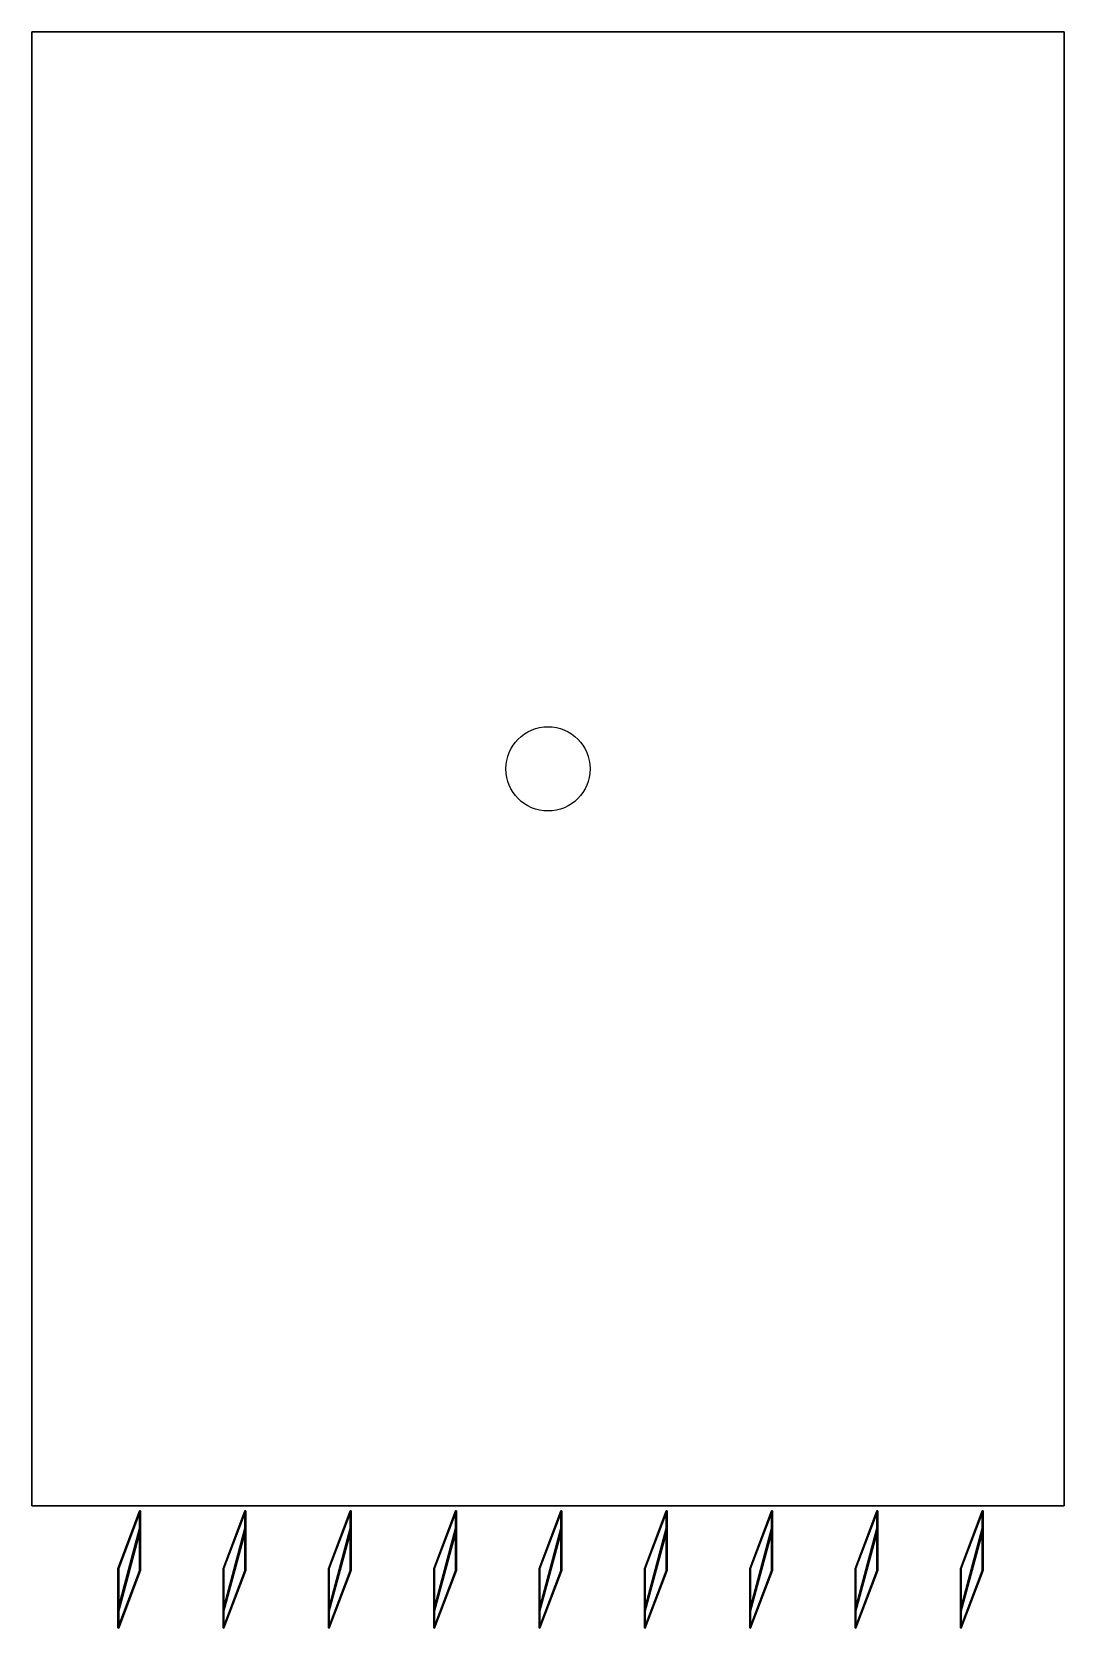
# Model space of a CAD drawing. Header units: metres. Extents: x -16.4 to 2.5, y -1.7 to 7.
# Drawn here: x -2.45 to 2.45, y -0.58 to 7 of the extents above; entities outside this region: 1.
import ezdxf

# ---------------------------------------------------------------- set-up
doc = ezdxf.new("R2010")
doc.units = ezdxf.units.M

msp = doc.modelspace()

# ---------------------------------------------------------------- linework, layer by layer
at = {"layer": 'Fixed Shading', "color": 9}
for points in [[(-1.93858, -0.02381, 0.75665), (-2.0421, -0.29701, 1.02985), (-2.0421, -0.57985, 0.74701), (-1.93858, -0.30665, 0.47381)], [(-1.93858, -0.30665, 0.47381), (-2.0421, -0.57985, 0.74701), (-2.0421, -0.29701, 1.02985), (-1.93858, -0.02381, 0.75665)], [(-1.93858, -0.02381, 0.75665), (-2.03824, -0.29774, 1.03059), (-2.0421, -0.29701, 1.02985)], [(-2.0421, -0.29701, 1.02985), (-2.03824, -0.29774, 1.03059), (-1.93858, -0.02381, 0.75665)], [(-1.93858, -0.02381, 1.25665), (-2.0421, -0.29701, 1.52985), (-2.0421, -0.57985, 1.24701), (-1.93858, -0.30665, 0.97381)], [(-1.93858, -0.30665, 0.97381), (-2.0421, -0.57985, 1.24701), (-2.0421, -0.29701, 1.52985), (-1.93858, -0.02381, 1.25665)], [(-1.93858, -0.02381, 1.25665), (-2.03824, -0.29774, 1.53059), (-2.0421, -0.29701, 1.52985)], [(-2.0421, -0.29701, 1.52985), (-2.03824, -0.29774, 1.53059), (-1.93858, -0.02381, 1.25665)], [(-1.93471, -0.30738, 0.47454), (-2.03824, -0.58059, 0.74774), (-2.03824, -0.29774, 1.03059), (-1.93471, -0.02454, 0.75738)], [(-1.93471, -0.02454, 0.75738), (-2.03824, -0.29774, 1.03059), (-2.03824, -0.58059, 0.74774), (-1.93471, -0.30738, 0.47454)], [(-1.93471, -0.30738, 0.97454), (-2.03824, -0.58059, 1.24774), (-2.03824, -0.29774, 1.53059), (-1.93471, -0.02454, 1.25738)], [(-1.93471, -0.02454, 1.25738), (-2.03824, -0.29774, 1.53059), (-2.03824, -0.58059, 1.24774), (-1.93471, -0.30738, 0.97454)], [(-1.93858, -0.30665, 0.47381), (-1.93471, -0.02454, 0.75738), (-1.93858, -0.02381, 0.75665)], [(-1.93858, -0.02381, 0.75665), (-1.93471, -0.02454, 0.75738), (-1.93858, -0.30665, 0.47381)], [(-1.93858, -0.30665, 0.97381), (-1.93471, -0.02454, 1.25738), (-1.93858, -0.02381, 1.25665)], [(-1.93858, -0.02381, 1.25665), (-1.93471, -0.02454, 1.25738), (-1.93858, -0.30665, 0.97381)], [(-1.43858, -0.02381, 0.75665), (-1.5421, -0.29701, 1.02985), (-1.5421, -0.57985, 0.74701), (-1.43858, -0.30665, 0.47381)], [(-1.43858, -0.30665, 0.47381), (-1.5421, -0.57985, 0.74701), (-1.5421, -0.29701, 1.02985), (-1.43858, -0.02381, 0.75665)], [(-1.43858, -0.02381, 0.75665), (-1.53824, -0.29774, 1.03059), (-1.5421, -0.29701, 1.02985)], [(-1.5421, -0.29701, 1.02985), (-1.53824, -0.29774, 1.03059), (-1.43858, -0.02381, 0.75665)], [(-1.43858, -0.02381, 1.25665), (-1.5421, -0.29701, 1.52985), (-1.5421, -0.57985, 1.24701), (-1.43858, -0.30665, 0.97381)], [(-1.43858, -0.30665, 0.97381), (-1.5421, -0.57985, 1.24701), (-1.5421, -0.29701, 1.52985), (-1.43858, -0.02381, 1.25665)], [(-1.43858, -0.02381, 1.25665), (-1.53824, -0.29774, 1.53059), (-1.5421, -0.29701, 1.52985)], [(-1.5421, -0.29701, 1.52985), (-1.53824, -0.29774, 1.53059), (-1.43858, -0.02381, 1.25665)], [(-1.43471, -0.30738, 0.47454), (-1.53824, -0.58059, 0.74774), (-1.53824, -0.29774, 1.03059), (-1.43471, -0.02454, 0.75738)], [(-1.43471, -0.02454, 0.75738), (-1.53824, -0.29774, 1.03059), (-1.53824, -0.58059, 0.74774), (-1.43471, -0.30738, 0.47454)], [(-1.43471, -0.30738, 0.97454), (-1.53824, -0.58059, 1.24774), (-1.53824, -0.29774, 1.53059), (-1.43471, -0.02454, 1.25738)], [(-1.43471, -0.02454, 1.25738), (-1.53824, -0.29774, 1.53059), (-1.53824, -0.58059, 1.24774), (-1.43471, -0.30738, 0.97454)], [(-1.43858, -0.30665, 0.47381), (-1.43471, -0.02454, 0.75738), (-1.43858, -0.02381, 0.75665)], [(-1.43858, -0.02381, 0.75665), (-1.43471, -0.02454, 0.75738), (-1.43858, -0.30665, 0.47381)], [(-1.43858, -0.30665, 0.97381), (-1.43471, -0.02454, 1.25738), (-1.43858, -0.02381, 1.25665)], [(-1.43858, -0.02381, 1.25665), (-1.43471, -0.02454, 1.25738), (-1.43858, -0.30665, 0.97381)], [(-0.93858, -0.02381, 0.75665), (-1.0421, -0.29701, 1.02985), (-1.0421, -0.57985, 0.74701), (-0.93858, -0.30665, 0.47381)], [(-0.93858, -0.30665, 0.47381), (-1.0421, -0.57985, 0.74701), (-1.0421, -0.29701, 1.02985), (-0.93858, -0.02381, 0.75665)], [(-0.93858, -0.02381, 0.75665), (-1.03824, -0.29774, 1.03059), (-1.0421, -0.29701, 1.02985)], [(-1.0421, -0.29701, 1.02985), (-1.03824, -0.29774, 1.03059), (-0.93858, -0.02381, 0.75665)], [(-0.93858, -0.02381, 1.25665), (-1.0421, -0.29701, 1.52985), (-1.0421, -0.57985, 1.24701), (-0.93858, -0.30665, 0.97381)], [(-0.93858, -0.30665, 0.97381), (-1.0421, -0.57985, 1.24701), (-1.0421, -0.29701, 1.52985), (-0.93858, -0.02381, 1.25665)], [(-0.93858, -0.02381, 1.25665), (-1.03824, -0.29774, 1.53059), (-1.0421, -0.29701, 1.52985)], [(-1.0421, -0.29701, 1.52985), (-1.03824, -0.29774, 1.53059), (-0.93858, -0.02381, 1.25665)], [(-0.93471, -0.30738, 0.47454), (-1.03824, -0.58059, 0.74774), (-1.03824, -0.29774, 1.03059), (-0.93471, -0.02454, 0.75738)], [(-0.93471, -0.02454, 0.75738), (-1.03824, -0.29774, 1.03059), (-1.03824, -0.58059, 0.74774), (-0.93471, -0.30738, 0.47454)], [(-0.93471, -0.30738, 0.97454), (-1.03824, -0.58059, 1.24774), (-1.03824, -0.29774, 1.53059), (-0.93471, -0.02454, 1.25738)], [(-0.93471, -0.02454, 1.25738), (-1.03824, -0.29774, 1.53059), (-1.03824, -0.58059, 1.24774), (-0.93471, -0.30738, 0.97454)], [(-0.93858, -0.30665, 0.47381), (-0.93471, -0.02454, 0.75738), (-0.93858, -0.02381, 0.75665)], [(-0.93858, -0.02381, 0.75665), (-0.93471, -0.02454, 0.75738), (-0.93858, -0.30665, 0.47381)], [(-0.93858, -0.30665, 0.97381), (-0.93471, -0.02454, 1.25738), (-0.93858, -0.02381, 1.25665)], [(-0.93858, -0.02381, 1.25665), (-0.93471, -0.02454, 1.25738), (-0.93858, -0.30665, 0.97381)], [(-0.43858, -0.02381, 0.75665), (-0.5421, -0.29701, 1.02985), (-0.5421, -0.57985, 0.74701), (-0.43858, -0.30665, 0.47381)], [(-0.43858, -0.30665, 0.47381), (-0.5421, -0.57985, 0.74701), (-0.5421, -0.29701, 1.02985), (-0.43858, -0.02381, 0.75665)], [(-0.43858, -0.02381, 0.75665), (-0.53824, -0.29774, 1.03059), (-0.5421, -0.29701, 1.02985)], [(-0.5421, -0.29701, 1.02985), (-0.53824, -0.29774, 1.03059), (-0.43858, -0.02381, 0.75665)], [(-0.43858, -0.02381, 1.25665), (-0.5421, -0.29701, 1.52985), (-0.5421, -0.57985, 1.24701), (-0.43858, -0.30665, 0.97381)], [(-0.43858, -0.30665, 0.97381), (-0.5421, -0.57985, 1.24701), (-0.5421, -0.29701, 1.52985), (-0.43858, -0.02381, 1.25665)], [(-0.43858, -0.02381, 1.25665), (-0.53824, -0.29774, 1.53059), (-0.5421, -0.29701, 1.52985)], [(-0.5421, -0.29701, 1.52985), (-0.53824, -0.29774, 1.53059), (-0.43858, -0.02381, 1.25665)], [(-0.43471, -0.30738, 0.47454), (-0.53824, -0.58059, 0.74774), (-0.53824, -0.29774, 1.03059), (-0.43471, -0.02454, 0.75738)], [(-0.43471, -0.02454, 0.75738), (-0.53824, -0.29774, 1.03059), (-0.53824, -0.58059, 0.74774), (-0.43471, -0.30738, 0.47454)], [(-0.43471, -0.30738, 0.97454), (-0.53824, -0.58059, 1.24774), (-0.53824, -0.29774, 1.53059), (-0.43471, -0.02454, 1.25738)], [(-0.43471, -0.02454, 1.25738), (-0.53824, -0.29774, 1.53059), (-0.53824, -0.58059, 1.24774), (-0.43471, -0.30738, 0.97454)], [(-0.43858, -0.30665, 0.47381), (-0.43471, -0.02454, 0.75738), (-0.43858, -0.02381, 0.75665)], [(-0.43858, -0.02381, 0.75665), (-0.43471, -0.02454, 0.75738), (-0.43858, -0.30665, 0.47381)], [(-0.43858, -0.30665, 0.97381), (-0.43471, -0.02454, 1.25738), (-0.43858, -0.02381, 1.25665)], [(-0.43858, -0.02381, 1.25665), (-0.43471, -0.02454, 1.25738), (-0.43858, -0.30665, 0.97381)], [(0.06142, -0.02381, 0.75665), (-0.0421, -0.29701, 1.02985), (-0.0421, -0.57985, 0.74701), (0.06142, -0.30665, 0.47381)], [(0.06142, -0.30665, 0.47381), (-0.0421, -0.57985, 0.74701), (-0.0421, -0.29701, 1.02985), (0.06142, -0.02381, 0.75665)], [(0.06142, -0.02381, 0.75665), (-0.03824, -0.29774, 1.03059), (-0.0421, -0.29701, 1.02985)], [(-0.0421, -0.29701, 1.02985), (-0.03824, -0.29774, 1.03059), (0.06142, -0.02381, 0.75665)], [(0.06142, -0.02381, 1.25665), (-0.0421, -0.29701, 1.52985), (-0.0421, -0.57985, 1.24701), (0.06142, -0.30665, 0.97381)], [(0.06142, -0.30665, 0.97381), (-0.0421, -0.57985, 1.24701), (-0.0421, -0.29701, 1.52985), (0.06142, -0.02381, 1.25665)], [(0.06142, -0.02381, 1.25665), (-0.03824, -0.29774, 1.53059), (-0.0421, -0.29701, 1.52985)], [(-0.0421, -0.29701, 1.52985), (-0.03824, -0.29774, 1.53059), (0.06142, -0.02381, 1.25665)], [(0.06529, -0.30738, 0.47454), (-0.03824, -0.58059, 0.74774), (-0.03824, -0.29774, 1.03059), (0.06529, -0.02454, 0.75738)], [(0.06529, -0.02454, 0.75738), (-0.03824, -0.29774, 1.03059), (-0.03824, -0.58059, 0.74774), (0.06529, -0.30738, 0.47454)], [(0.06529, -0.30738, 0.97454), (-0.03824, -0.58059, 1.24774), (-0.03824, -0.29774, 1.53059), (0.06529, -0.02454, 1.25738)], [(0.06529, -0.02454, 1.25738), (-0.03824, -0.29774, 1.53059), (-0.03824, -0.58059, 1.24774), (0.06529, -0.30738, 0.97454)], [(0.06142, -0.30665, 0.47381), (0.06529, -0.02454, 0.75738), (0.06142, -0.02381, 0.75665)], [(0.06142, -0.02381, 0.75665), (0.06529, -0.02454, 0.75738), (0.06142, -0.30665, 0.47381)], [(0.06142, -0.30665, 0.97381), (0.06529, -0.02454, 1.25738), (0.06142, -0.02381, 1.25665)], [(0.06142, -0.02381, 1.25665), (0.06529, -0.02454, 1.25738), (0.06142, -0.30665, 0.97381)], [(0.56142, -0.02381, 0.75665), (0.4579, -0.29701, 1.02985), (0.4579, -0.57985, 0.74701), (0.56142, -0.30665, 0.47381)], [(0.56142, -0.30665, 0.47381), (0.4579, -0.57985, 0.74701), (0.4579, -0.29701, 1.02985), (0.56142, -0.02381, 0.75665)], [(0.56142, -0.02381, 0.75665), (0.46176, -0.29774, 1.03059), (0.4579, -0.29701, 1.02985)], [(0.4579, -0.29701, 1.02985), (0.46176, -0.29774, 1.03059), (0.56142, -0.02381, 0.75665)], [(0.56142, -0.02381, 1.25665), (0.4579, -0.29701, 1.52985), (0.4579, -0.57985, 1.24701), (0.56142, -0.30665, 0.97381)], [(0.56142, -0.30665, 0.97381), (0.4579, -0.57985, 1.24701), (0.4579, -0.29701, 1.52985), (0.56142, -0.02381, 1.25665)], [(0.56142, -0.02381, 1.25665), (0.46176, -0.29774, 1.53059), (0.4579, -0.29701, 1.52985)], [(0.4579, -0.29701, 1.52985), (0.46176, -0.29774, 1.53059), (0.56142, -0.02381, 1.25665)], [(0.56529, -0.30738, 0.47454), (0.46176, -0.58059, 0.74774), (0.46176, -0.29774, 1.03059), (0.56529, -0.02454, 0.75738)], [(0.56529, -0.02454, 0.75738), (0.46176, -0.29774, 1.03059), (0.46176, -0.58059, 0.74774), (0.56529, -0.30738, 0.47454)], [(0.56529, -0.30738, 0.97454), (0.46176, -0.58059, 1.24774), (0.46176, -0.29774, 1.53059), (0.56529, -0.02454, 1.25738)], [(0.56529, -0.02454, 1.25738), (0.46176, -0.29774, 1.53059), (0.46176, -0.58059, 1.24774), (0.56529, -0.30738, 0.97454)], [(0.56142, -0.30665, 0.47381), (0.56529, -0.02454, 0.75738), (0.56142, -0.02381, 0.75665)], [(0.56142, -0.02381, 0.75665), (0.56529, -0.02454, 0.75738), (0.56142, -0.30665, 0.47381)], [(0.56142, -0.30665, 0.97381), (0.56529, -0.02454, 1.25738), (0.56142, -0.02381, 1.25665)], [(0.56142, -0.02381, 1.25665), (0.56529, -0.02454, 1.25738), (0.56142, -0.30665, 0.97381)], [(1.06142, -0.02381, 0.75665), (0.9579, -0.29701, 1.02985), (0.9579, -0.57985, 0.74701), (1.06142, -0.30665, 0.47381)], [(1.06142, -0.30665, 0.47381), (0.9579, -0.57985, 0.74701), (0.9579, -0.29701, 1.02985), (1.06142, -0.02381, 0.75665)], [(1.06142, -0.02381, 0.75665), (0.96176, -0.29774, 1.03059), (0.9579, -0.29701, 1.02985)], [(0.9579, -0.29701, 1.02985), (0.96176, -0.29774, 1.03059), (1.06142, -0.02381, 0.75665)], [(1.06142, -0.02381, 1.25665), (0.9579, -0.29701, 1.52985), (0.9579, -0.57985, 1.24701), (1.06142, -0.30665, 0.97381)], [(1.06142, -0.30665, 0.97381), (0.9579, -0.57985, 1.24701), (0.9579, -0.29701, 1.52985), (1.06142, -0.02381, 1.25665)], [(1.06142, -0.02381, 1.25665), (0.96176, -0.29774, 1.53059), (0.9579, -0.29701, 1.52985)], [(0.9579, -0.29701, 1.52985), (0.96176, -0.29774, 1.53059), (1.06142, -0.02381, 1.25665)], [(1.06529, -0.30738, 0.47454), (0.96176, -0.58059, 0.74774), (0.96176, -0.29774, 1.03059), (1.06529, -0.02454, 0.75738)], [(1.06529, -0.02454, 0.75738), (0.96176, -0.29774, 1.03059), (0.96176, -0.58059, 0.74774), (1.06529, -0.30738, 0.47454)], [(1.06529, -0.30738, 0.97454), (0.96176, -0.58059, 1.24774), (0.96176, -0.29774, 1.53059), (1.06529, -0.02454, 1.25738)], [(1.06529, -0.02454, 1.25738), (0.96176, -0.29774, 1.53059), (0.96176, -0.58059, 1.24774), (1.06529, -0.30738, 0.97454)], [(1.06142, -0.30665, 0.47381), (1.06529, -0.02454, 0.75738), (1.06142, -0.02381, 0.75665)], [(1.06142, -0.02381, 0.75665), (1.06529, -0.02454, 0.75738), (1.06142, -0.30665, 0.47381)], [(1.06142, -0.30665, 0.97381), (1.06529, -0.02454, 1.25738), (1.06142, -0.02381, 1.25665)], [(1.06142, -0.02381, 1.25665), (1.06529, -0.02454, 1.25738), (1.06142, -0.30665, 0.97381)], [(1.56142, -0.02381, 0.75665), (1.4579, -0.29701, 1.02985), (1.4579, -0.57985, 0.74701), (1.56142, -0.30665, 0.47381)], [(1.56142, -0.30665, 0.47381), (1.4579, -0.57985, 0.74701), (1.4579, -0.29701, 1.02985), (1.56142, -0.02381, 0.75665)], [(1.56142, -0.02381, 0.75665), (1.46176, -0.29774, 1.03059), (1.4579, -0.29701, 1.02985)], [(1.4579, -0.29701, 1.02985), (1.46176, -0.29774, 1.03059), (1.56142, -0.02381, 0.75665)], [(1.56142, -0.02381, 1.25665), (1.4579, -0.29701, 1.52985), (1.4579, -0.57985, 1.24701), (1.56142, -0.30665, 0.97381)], [(1.56142, -0.30665, 0.97381), (1.4579, -0.57985, 1.24701), (1.4579, -0.29701, 1.52985), (1.56142, -0.02381, 1.25665)], [(1.56142, -0.02381, 1.25665), (1.46176, -0.29774, 1.53059), (1.4579, -0.29701, 1.52985)], [(1.4579, -0.29701, 1.52985), (1.46176, -0.29774, 1.53059), (1.56142, -0.02381, 1.25665)], [(1.56529, -0.30738, 0.47454), (1.46176, -0.58059, 0.74774), (1.46176, -0.29774, 1.03059), (1.56529, -0.02454, 0.75738)], [(1.56529, -0.02454, 0.75738), (1.46176, -0.29774, 1.03059), (1.46176, -0.58059, 0.74774), (1.56529, -0.30738, 0.47454)], [(1.56529, -0.30738, 0.97454), (1.46176, -0.58059, 1.24774), (1.46176, -0.29774, 1.53059), (1.56529, -0.02454, 1.25738)], [(1.56529, -0.02454, 1.25738), (1.46176, -0.29774, 1.53059), (1.46176, -0.58059, 1.24774), (1.56529, -0.30738, 0.97454)], [(1.56142, -0.30665, 0.47381), (1.56529, -0.02454, 0.75738), (1.56142, -0.02381, 0.75665)], [(1.56142, -0.02381, 0.75665), (1.56529, -0.02454, 0.75738), (1.56142, -0.30665, 0.47381)], [(1.56142, -0.30665, 0.97381), (1.56529, -0.02454, 1.25738), (1.56142, -0.02381, 1.25665)], [(1.56142, -0.02381, 1.25665), (1.56529, -0.02454, 1.25738), (1.56142, -0.30665, 0.97381)], [(2.06142, -0.02381, 0.75665), (1.9579, -0.29701, 1.02985), (1.9579, -0.57985, 0.74701), (2.06142, -0.30665, 0.47381)], [(2.06142, -0.30665, 0.47381), (1.9579, -0.57985, 0.74701), (1.9579, -0.29701, 1.02985), (2.06142, -0.02381, 0.75665)], [(2.06142, -0.02381, 0.75665), (1.96176, -0.29774, 1.03059), (1.9579, -0.29701, 1.02985)], [(1.9579, -0.29701, 1.02985), (1.96176, -0.29774, 1.03059), (2.06142, -0.02381, 0.75665)], [(2.06142, -0.02381, 1.25665), (1.9579, -0.29701, 1.52985), (1.9579, -0.57985, 1.24701), (2.06142, -0.30665, 0.97381)], [(2.06142, -0.30665, 0.97381), (1.9579, -0.57985, 1.24701), (1.9579, -0.29701, 1.52985), (2.06142, -0.02381, 1.25665)], [(2.06142, -0.02381, 1.25665), (1.96176, -0.29774, 1.53059), (1.9579, -0.29701, 1.52985)], [(1.9579, -0.29701, 1.52985), (1.96176, -0.29774, 1.53059), (2.06142, -0.02381, 1.25665)], [(2.06529, -0.30738, 0.47454), (1.96176, -0.58059, 0.74774), (1.96176, -0.29774, 1.03059), (2.06529, -0.02454, 0.75738)], [(2.06529, -0.02454, 0.75738), (1.96176, -0.29774, 1.03059), (1.96176, -0.58059, 0.74774), (2.06529, -0.30738, 0.47454)], [(2.06529, -0.30738, 0.97454), (1.96176, -0.58059, 1.24774), (1.96176, -0.29774, 1.53059), (2.06529, -0.02454, 1.25738)], [(2.06529, -0.02454, 1.25738), (1.96176, -0.29774, 1.53059), (1.96176, -0.58059, 1.24774), (2.06529, -0.30738, 0.97454)], [(2.06142, -0.30665, 0.47381), (2.06529, -0.02454, 0.75738), (2.06142, -0.02381, 0.75665)], [(2.06142, -0.02381, 0.75665), (2.06529, -0.02454, 0.75738), (2.06142, -0.30665, 0.47381)], [(2.06142, -0.30665, 0.97381), (2.06529, -0.02454, 1.25738), (2.06142, -0.02381, 1.25665)], [(2.06142, -0.02381, 1.25665), (2.06529, -0.02454, 1.25738), (2.06142, -0.30665, 0.97381)], [(-1.93858, -0.10594, -1.05336), (-2.0421, -0.49225, -1.04661), (-2.0421, -0.49923, -1.44655), (-1.93858, -0.11292, -1.4533)], [(-1.93858, -0.11292, -1.4533), (-2.0421, -0.49923, -1.44655), (-2.0421, -0.49225, -1.04661), (-1.93858, -0.10594, -1.05336)], [(-1.93858, -0.10594, -1.05336), (-2.03824, -0.49329, -1.0466), (-2.0421, -0.49225, -1.04661)], [(-2.0421, -0.49225, -1.04661), (-2.03824, -0.49329, -1.0466), (-1.93858, -0.10594, -1.05336)], [(-1.93858, -0.10594, -0.55336), (-2.0421, -0.49225, -0.54661), (-2.0421, -0.49923, -0.94655), (-1.93858, -0.11292, -0.9533)], [(-1.93858, -0.11292, -0.9533), (-2.0421, -0.49923, -0.94655), (-2.0421, -0.49225, -0.54661), (-1.93858, -0.10594, -0.55336)], [(-1.93858, -0.10594, -0.55336), (-2.03824, -0.49329, -0.5466), (-2.0421, -0.49225, -0.54661)], [(-2.0421, -0.49225, -0.54661), (-2.03824, -0.49329, -0.5466), (-1.93858, -0.10594, -0.55336)], [(-1.93858, -0.10594, -0.05336), (-2.0421, -0.49225, -0.04661), (-2.0421, -0.49923, -0.44655), (-1.93858, -0.11292, -0.4533)], [(-1.93858, -0.11292, -0.4533), (-2.0421, -0.49923, -0.44655), (-2.0421, -0.49225, -0.04661), (-1.93858, -0.10594, -0.05336)], [(-1.93858, -0.10594, -0.05336), (-2.03824, -0.49329, -0.0466), (-2.0421, -0.49225, -0.04661)], [(-2.0421, -0.49225, -0.04661), (-2.03824, -0.49329, -0.0466), (-1.93858, -0.10594, -0.05336)], [(-1.93858, -0.10594, 0.44664), (-2.0421, -0.49225, 0.45339), (-2.0421, -0.49923, 0.05345), (-1.93858, -0.11292, 0.0467)], [(-1.93858, -0.11292, 0.0467), (-2.0421, -0.49923, 0.05345), (-2.0421, -0.49225, 0.45339), (-1.93858, -0.10594, 0.44664)], [(-1.93858, -0.10594, 0.44664), (-2.03824, -0.49329, 0.4534), (-2.0421, -0.49225, 0.45339)], [(-2.0421, -0.49225, 0.45339), (-2.03824, -0.49329, 0.4534), (-1.93858, -0.10594, 0.44664)], [(-2.0421, -0.49923, -1.44655), (-1.93471, -0.11396, -1.45328), (-1.93858, -0.11292, -1.4533)], [(-1.93858, -0.11292, -1.4533), (-1.93471, -0.11396, -1.45328), (-2.0421, -0.49923, -1.44655)], [(-2.0421, -0.49923, -0.94655), (-1.93471, -0.11396, -0.95328), (-1.93858, -0.11292, -0.9533)], [(-1.93858, -0.11292, -0.9533), (-1.93471, -0.11396, -0.95328), (-2.0421, -0.49923, -0.94655)], [(-2.0421, -0.49923, -0.44655), (-1.93471, -0.11396, -0.45328), (-1.93858, -0.11292, -0.4533)], [(-1.93858, -0.11292, -0.4533), (-1.93471, -0.11396, -0.45328), (-2.0421, -0.49923, -0.44655)], [(-2.0421, -0.49923, 0.05345), (-1.93471, -0.11396, 0.04672), (-1.93858, -0.11292, 0.0467)], [(-1.93858, -0.11292, 0.0467), (-1.93471, -0.11396, 0.04672), (-2.0421, -0.49923, 0.05345)], [(-1.93471, -0.11396, -1.45328), (-2.03824, -0.50027, -1.44653), (-2.03824, -0.49329, -1.0466), (-1.93471, -0.10698, -1.05334)], [(-1.93471, -0.10698, -1.05334), (-2.03824, -0.49329, -1.0466), (-2.03824, -0.50027, -1.44653), (-1.93471, -0.11396, -1.45328)], [(-1.93471, -0.11396, -0.95328), (-2.03824, -0.50027, -0.94653), (-2.03824, -0.49329, -0.5466), (-1.93471, -0.10698, -0.55334)], [(-1.93471, -0.10698, -0.55334), (-2.03824, -0.49329, -0.5466), (-2.03824, -0.50027, -0.94653), (-1.93471, -0.11396, -0.95328)], [(-1.93471, -0.11396, -0.45328), (-2.03824, -0.50027, -0.44653), (-2.03824, -0.49329, -0.0466), (-1.93471, -0.10698, -0.05334)], [(-1.93471, -0.10698, -0.05334), (-2.03824, -0.49329, -0.0466), (-2.03824, -0.50027, -0.44653), (-1.93471, -0.11396, -0.45328)], [(-1.93471, -0.11396, 0.04672), (-2.03824, -0.50027, 0.05347), (-2.03824, -0.49329, 0.4534), (-1.93471, -0.10698, 0.44666)], [(-1.93471, -0.10698, 0.44666), (-2.03824, -0.49329, 0.4534), (-2.03824, -0.50027, 0.05347), (-1.93471, -0.11396, 0.04672)], [(-1.93858, -0.11292, -1.4533), (-1.93471, -0.10698, -1.05334), (-1.93858, -0.10594, -1.05336)], [(-1.93858, -0.10594, -1.05336), (-1.93471, -0.10698, -1.05334), (-1.93858, -0.11292, -1.4533)], [(-1.93858, -0.11292, -0.9533), (-1.93471, -0.10698, -0.55334), (-1.93858, -0.10594, -0.55336)], [(-1.93858, -0.10594, -0.55336), (-1.93471, -0.10698, -0.55334), (-1.93858, -0.11292, -0.9533)], [(-1.93858, -0.11292, -0.4533), (-1.93471, -0.10698, -0.05334), (-1.93858, -0.10594, -0.05336)], [(-1.93858, -0.10594, -0.05336), (-1.93471, -0.10698, -0.05334), (-1.93858, -0.11292, -0.4533)], [(-1.93858, -0.11292, 0.0467), (-1.93471, -0.10698, 0.44666), (-1.93858, -0.10594, 0.44664)], [(-1.93858, -0.10594, 0.44664), (-1.93471, -0.10698, 0.44666), (-1.93858, -0.11292, 0.0467)], [(-1.43858, -0.10594, -1.05336), (-1.5421, -0.49225, -1.04661), (-1.5421, -0.49923, -1.44655), (-1.43858, -0.11292, -1.4533)], [(-1.43858, -0.11292, -1.4533), (-1.5421, -0.49923, -1.44655), (-1.5421, -0.49225, -1.04661), (-1.43858, -0.10594, -1.05336)], [(-1.43858, -0.10594, -1.05336), (-1.53824, -0.49329, -1.0466), (-1.5421, -0.49225, -1.04661)], [(-1.5421, -0.49225, -1.04661), (-1.53824, -0.49329, -1.0466), (-1.43858, -0.10594, -1.05336)], [(-1.43858, -0.10594, -0.55336), (-1.5421, -0.49225, -0.54661), (-1.5421, -0.49923, -0.94655), (-1.43858, -0.11292, -0.9533)], [(-1.43858, -0.11292, -0.9533), (-1.5421, -0.49923, -0.94655), (-1.5421, -0.49225, -0.54661), (-1.43858, -0.10594, -0.55336)], [(-1.43858, -0.10594, -0.55336), (-1.53824, -0.49329, -0.5466), (-1.5421, -0.49225, -0.54661)], [(-1.5421, -0.49225, -0.54661), (-1.53824, -0.49329, -0.5466), (-1.43858, -0.10594, -0.55336)], [(-1.43858, -0.10594, -0.05336), (-1.5421, -0.49225, -0.04661), (-1.5421, -0.49923, -0.44655), (-1.43858, -0.11292, -0.4533)], [(-1.43858, -0.11292, -0.4533), (-1.5421, -0.49923, -0.44655), (-1.5421, -0.49225, -0.04661), (-1.43858, -0.10594, -0.05336)], [(-1.43858, -0.10594, -0.05336), (-1.53824, -0.49329, -0.0466), (-1.5421, -0.49225, -0.04661)], [(-1.5421, -0.49225, -0.04661), (-1.53824, -0.49329, -0.0466), (-1.43858, -0.10594, -0.05336)], [(-1.43858, -0.10594, 0.44664), (-1.5421, -0.49225, 0.45339), (-1.5421, -0.49923, 0.05345), (-1.43858, -0.11292, 0.0467)], [(-1.43858, -0.11292, 0.0467), (-1.5421, -0.49923, 0.05345), (-1.5421, -0.49225, 0.45339), (-1.43858, -0.10594, 0.44664)], [(-1.43858, -0.10594, 0.44664), (-1.53824, -0.49329, 0.4534), (-1.5421, -0.49225, 0.45339)], [(-1.5421, -0.49225, 0.45339), (-1.53824, -0.49329, 0.4534), (-1.43858, -0.10594, 0.44664)], [(-1.5421, -0.49923, -1.44655), (-1.43471, -0.11396, -1.45328), (-1.43858, -0.11292, -1.4533)], [(-1.43858, -0.11292, -1.4533), (-1.43471, -0.11396, -1.45328), (-1.5421, -0.49923, -1.44655)], [(-1.5421, -0.49923, -0.94655), (-1.43471, -0.11396, -0.95328), (-1.43858, -0.11292, -0.9533)], [(-1.43858, -0.11292, -0.9533), (-1.43471, -0.11396, -0.95328), (-1.5421, -0.49923, -0.94655)], [(-1.5421, -0.49923, -0.44655), (-1.43471, -0.11396, -0.45328), (-1.43858, -0.11292, -0.4533)], [(-1.43858, -0.11292, -0.4533), (-1.43471, -0.11396, -0.45328), (-1.5421, -0.49923, -0.44655)], [(-1.5421, -0.49923, 0.05345), (-1.43471, -0.11396, 0.04672), (-1.43858, -0.11292, 0.0467)], [(-1.43858, -0.11292, 0.0467), (-1.43471, -0.11396, 0.04672), (-1.5421, -0.49923, 0.05345)], [(-1.43471, -0.11396, -1.45328), (-1.53824, -0.50027, -1.44653), (-1.53824, -0.49329, -1.0466), (-1.43471, -0.10698, -1.05334)], [(-1.43471, -0.10698, -1.05334), (-1.53824, -0.49329, -1.0466), (-1.53824, -0.50027, -1.44653), (-1.43471, -0.11396, -1.45328)], [(-1.43471, -0.11396, -0.95328), (-1.53824, -0.50027, -0.94653), (-1.53824, -0.49329, -0.5466), (-1.43471, -0.10698, -0.55334)], [(-1.43471, -0.10698, -0.55334), (-1.53824, -0.49329, -0.5466), (-1.53824, -0.50027, -0.94653), (-1.43471, -0.11396, -0.95328)], [(-1.43471, -0.11396, -0.45328), (-1.53824, -0.50027, -0.44653), (-1.53824, -0.49329, -0.0466), (-1.43471, -0.10698, -0.05334)], [(-1.43471, -0.10698, -0.05334), (-1.53824, -0.49329, -0.0466), (-1.53824, -0.50027, -0.44653), (-1.43471, -0.11396, -0.45328)], [(-1.43471, -0.11396, 0.04672), (-1.53824, -0.50027, 0.05347), (-1.53824, -0.49329, 0.4534), (-1.43471, -0.10698, 0.44666)], [(-1.43471, -0.10698, 0.44666), (-1.53824, -0.49329, 0.4534), (-1.53824, -0.50027, 0.05347), (-1.43471, -0.11396, 0.04672)], [(-1.43858, -0.11292, -1.4533), (-1.43471, -0.10698, -1.05334), (-1.43858, -0.10594, -1.05336)], [(-1.43858, -0.10594, -1.05336), (-1.43471, -0.10698, -1.05334), (-1.43858, -0.11292, -1.4533)], [(-1.43858, -0.11292, -0.9533), (-1.43471, -0.10698, -0.55334), (-1.43858, -0.10594, -0.55336)], [(-1.43858, -0.10594, -0.55336), (-1.43471, -0.10698, -0.55334), (-1.43858, -0.11292, -0.9533)], [(-1.43858, -0.11292, -0.4533), (-1.43471, -0.10698, -0.05334), (-1.43858, -0.10594, -0.05336)], [(-1.43858, -0.10594, -0.05336), (-1.43471, -0.10698, -0.05334), (-1.43858, -0.11292, -0.4533)], [(-1.43858, -0.11292, 0.0467), (-1.43471, -0.10698, 0.44666), (-1.43858, -0.10594, 0.44664)], [(-1.43858, -0.10594, 0.44664), (-1.43471, -0.10698, 0.44666), (-1.43858, -0.11292, 0.0467)], [(-0.93858, -0.10594, -1.05336), (-1.0421, -0.49225, -1.04661), (-1.0421, -0.49923, -1.44655), (-0.93858, -0.11292, -1.4533)], [(-0.93858, -0.11292, -1.4533), (-1.0421, -0.49923, -1.44655), (-1.0421, -0.49225, -1.04661), (-0.93858, -0.10594, -1.05336)], [(-0.93858, -0.10594, -1.05336), (-1.03824, -0.49329, -1.0466), (-1.0421, -0.49225, -1.04661)], [(-1.0421, -0.49225, -1.04661), (-1.03824, -0.49329, -1.0466), (-0.93858, -0.10594, -1.05336)], [(-0.93858, -0.10594, -0.55336), (-1.0421, -0.49225, -0.54661), (-1.0421, -0.49923, -0.94655), (-0.93858, -0.11292, -0.9533)], [(-0.93858, -0.11292, -0.9533), (-1.0421, -0.49923, -0.94655), (-1.0421, -0.49225, -0.54661), (-0.93858, -0.10594, -0.55336)], [(-0.93858, -0.10594, -0.55336), (-1.03824, -0.49329, -0.5466), (-1.0421, -0.49225, -0.54661)], [(-1.0421, -0.49225, -0.54661), (-1.03824, -0.49329, -0.5466), (-0.93858, -0.10594, -0.55336)], [(-0.93858, -0.10594, -0.05336), (-1.0421, -0.49225, -0.04661), (-1.0421, -0.49923, -0.44655), (-0.93858, -0.11292, -0.4533)], [(-0.93858, -0.11292, -0.4533), (-1.0421, -0.49923, -0.44655), (-1.0421, -0.49225, -0.04661), (-0.93858, -0.10594, -0.05336)], [(-0.93858, -0.10594, -0.05336), (-1.03824, -0.49329, -0.0466), (-1.0421, -0.49225, -0.04661)], [(-1.0421, -0.49225, -0.04661), (-1.03824, -0.49329, -0.0466), (-0.93858, -0.10594, -0.05336)], [(-0.93858, -0.10594, 0.44664), (-1.0421, -0.49225, 0.45339), (-1.0421, -0.49923, 0.05345), (-0.93858, -0.11292, 0.0467)], [(-0.93858, -0.11292, 0.0467), (-1.0421, -0.49923, 0.05345), (-1.0421, -0.49225, 0.45339), (-0.93858, -0.10594, 0.44664)], [(-0.93858, -0.10594, 0.44664), (-1.03824, -0.49329, 0.4534), (-1.0421, -0.49225, 0.45339)], [(-1.0421, -0.49225, 0.45339), (-1.03824, -0.49329, 0.4534), (-0.93858, -0.10594, 0.44664)], [(-1.0421, -0.49923, -1.44655), (-0.93471, -0.11396, -1.45328), (-0.93858, -0.11292, -1.4533)], [(-0.93858, -0.11292, -1.4533), (-0.93471, -0.11396, -1.45328), (-1.0421, -0.49923, -1.44655)], [(-1.0421, -0.49923, -0.94655), (-0.93471, -0.11396, -0.95328), (-0.93858, -0.11292, -0.9533)], [(-0.93858, -0.11292, -0.9533), (-0.93471, -0.11396, -0.95328), (-1.0421, -0.49923, -0.94655)], [(-1.0421, -0.49923, -0.44655), (-0.93471, -0.11396, -0.45328), (-0.93858, -0.11292, -0.4533)], [(-0.93858, -0.11292, -0.4533), (-0.93471, -0.11396, -0.45328), (-1.0421, -0.49923, -0.44655)], [(-1.0421, -0.49923, 0.05345), (-0.93471, -0.11396, 0.04672), (-0.93858, -0.11292, 0.0467)], [(-0.93858, -0.11292, 0.0467), (-0.93471, -0.11396, 0.04672), (-1.0421, -0.49923, 0.05345)], [(-0.93471, -0.11396, -1.45328), (-1.03824, -0.50027, -1.44653), (-1.03824, -0.49329, -1.0466), (-0.93471, -0.10698, -1.05334)], [(-0.93471, -0.10698, -1.05334), (-1.03824, -0.49329, -1.0466), (-1.03824, -0.50027, -1.44653), (-0.93471, -0.11396, -1.45328)], [(-0.93471, -0.11396, -0.95328), (-1.03824, -0.50027, -0.94653), (-1.03824, -0.49329, -0.5466), (-0.93471, -0.10698, -0.55334)], [(-0.93471, -0.10698, -0.55334), (-1.03824, -0.49329, -0.5466), (-1.03824, -0.50027, -0.94653), (-0.93471, -0.11396, -0.95328)], [(-0.93471, -0.11396, -0.45328), (-1.03824, -0.50027, -0.44653), (-1.03824, -0.49329, -0.0466), (-0.93471, -0.10698, -0.05334)], [(-0.93471, -0.10698, -0.05334), (-1.03824, -0.49329, -0.0466), (-1.03824, -0.50027, -0.44653), (-0.93471, -0.11396, -0.45328)], [(-0.93471, -0.11396, 0.04672), (-1.03824, -0.50027, 0.05347), (-1.03824, -0.49329, 0.4534), (-0.93471, -0.10698, 0.44666)], [(-0.93471, -0.10698, 0.44666), (-1.03824, -0.49329, 0.4534), (-1.03824, -0.50027, 0.05347), (-0.93471, -0.11396, 0.04672)], [(-0.93858, -0.11292, -1.4533), (-0.93471, -0.10698, -1.05334), (-0.93858, -0.10594, -1.05336)], [(-0.93858, -0.10594, -1.05336), (-0.93471, -0.10698, -1.05334), (-0.93858, -0.11292, -1.4533)], [(-0.93858, -0.11292, -0.9533), (-0.93471, -0.10698, -0.55334), (-0.93858, -0.10594, -0.55336)], [(-0.93858, -0.10594, -0.55336), (-0.93471, -0.10698, -0.55334), (-0.93858, -0.11292, -0.9533)], [(-0.93858, -0.11292, -0.4533), (-0.93471, -0.10698, -0.05334), (-0.93858, -0.10594, -0.05336)], [(-0.93858, -0.10594, -0.05336), (-0.93471, -0.10698, -0.05334), (-0.93858, -0.11292, -0.4533)], [(-0.93858, -0.11292, 0.0467), (-0.93471, -0.10698, 0.44666), (-0.93858, -0.10594, 0.44664)], [(-0.93858, -0.10594, 0.44664), (-0.93471, -0.10698, 0.44666), (-0.93858, -0.11292, 0.0467)], [(-0.43858, -0.10594, -1.05336), (-0.5421, -0.49225, -1.04661), (-0.5421, -0.49923, -1.44655), (-0.43858, -0.11292, -1.4533)], [(-0.43858, -0.11292, -1.4533), (-0.5421, -0.49923, -1.44655), (-0.5421, -0.49225, -1.04661), (-0.43858, -0.10594, -1.05336)], [(-0.43858, -0.10594, -1.05336), (-0.53824, -0.49329, -1.0466), (-0.5421, -0.49225, -1.04661)], [(-0.5421, -0.49225, -1.04661), (-0.53824, -0.49329, -1.0466), (-0.43858, -0.10594, -1.05336)], [(-0.43858, -0.10594, -0.55336), (-0.5421, -0.49225, -0.54661), (-0.5421, -0.49923, -0.94655), (-0.43858, -0.11292, -0.9533)], [(-0.43858, -0.11292, -0.9533), (-0.5421, -0.49923, -0.94655), (-0.5421, -0.49225, -0.54661), (-0.43858, -0.10594, -0.55336)], [(-0.43858, -0.10594, -0.55336), (-0.53824, -0.49329, -0.5466), (-0.5421, -0.49225, -0.54661)], [(-0.5421, -0.49225, -0.54661), (-0.53824, -0.49329, -0.5466), (-0.43858, -0.10594, -0.55336)], [(-0.43858, -0.10594, -0.05336), (-0.5421, -0.49225, -0.04661), (-0.5421, -0.49923, -0.44655), (-0.43858, -0.11292, -0.4533)], [(-0.43858, -0.11292, -0.4533), (-0.5421, -0.49923, -0.44655), (-0.5421, -0.49225, -0.04661), (-0.43858, -0.10594, -0.05336)], [(-0.43858, -0.10594, -0.05336), (-0.53824, -0.49329, -0.0466), (-0.5421, -0.49225, -0.04661)], [(-0.5421, -0.49225, -0.04661), (-0.53824, -0.49329, -0.0466), (-0.43858, -0.10594, -0.05336)], [(-0.43858, -0.10594, 0.44664), (-0.5421, -0.49225, 0.45339), (-0.5421, -0.49923, 0.05345), (-0.43858, -0.11292, 0.0467)], [(-0.43858, -0.11292, 0.0467), (-0.5421, -0.49923, 0.05345), (-0.5421, -0.49225, 0.45339), (-0.43858, -0.10594, 0.44664)], [(-0.43858, -0.10594, 0.44664), (-0.53824, -0.49329, 0.4534), (-0.5421, -0.49225, 0.45339)], [(-0.5421, -0.49225, 0.45339), (-0.53824, -0.49329, 0.4534), (-0.43858, -0.10594, 0.44664)], [(-0.5421, -0.49923, -1.44655), (-0.43471, -0.11396, -1.45328), (-0.43858, -0.11292, -1.4533)], [(-0.43858, -0.11292, -1.4533), (-0.43471, -0.11396, -1.45328), (-0.5421, -0.49923, -1.44655)], [(-0.5421, -0.49923, -0.94655), (-0.43471, -0.11396, -0.95328), (-0.43858, -0.11292, -0.9533)], [(-0.43858, -0.11292, -0.9533), (-0.43471, -0.11396, -0.95328), (-0.5421, -0.49923, -0.94655)], [(-0.5421, -0.49923, -0.44655), (-0.43471, -0.11396, -0.45328), (-0.43858, -0.11292, -0.4533)], [(-0.43858, -0.11292, -0.4533), (-0.43471, -0.11396, -0.45328), (-0.5421, -0.49923, -0.44655)], [(-0.5421, -0.49923, 0.05345), (-0.43471, -0.11396, 0.04672), (-0.43858, -0.11292, 0.0467)], [(-0.43858, -0.11292, 0.0467), (-0.43471, -0.11396, 0.04672), (-0.5421, -0.49923, 0.05345)], [(-0.43471, -0.11396, -1.45328), (-0.53824, -0.50027, -1.44653), (-0.53824, -0.49329, -1.0466), (-0.43471, -0.10698, -1.05334)], [(-0.43471, -0.10698, -1.05334), (-0.53824, -0.49329, -1.0466), (-0.53824, -0.50027, -1.44653), (-0.43471, -0.11396, -1.45328)], [(-0.43471, -0.11396, -0.95328), (-0.53824, -0.50027, -0.94653), (-0.53824, -0.49329, -0.5466), (-0.43471, -0.10698, -0.55334)], [(-0.43471, -0.10698, -0.55334), (-0.53824, -0.49329, -0.5466), (-0.53824, -0.50027, -0.94653), (-0.43471, -0.11396, -0.95328)], [(-0.43471, -0.11396, -0.45328), (-0.53824, -0.50027, -0.44653), (-0.53824, -0.49329, -0.0466), (-0.43471, -0.10698, -0.05334)], [(-0.43471, -0.10698, -0.05334), (-0.53824, -0.49329, -0.0466), (-0.53824, -0.50027, -0.44653), (-0.43471, -0.11396, -0.45328)], [(-0.43471, -0.11396, 0.04672), (-0.53824, -0.50027, 0.05347), (-0.53824, -0.49329, 0.4534), (-0.43471, -0.10698, 0.44666)], [(-0.43471, -0.10698, 0.44666), (-0.53824, -0.49329, 0.4534), (-0.53824, -0.50027, 0.05347), (-0.43471, -0.11396, 0.04672)], [(-0.43858, -0.11292, -1.4533), (-0.43471, -0.10698, -1.05334), (-0.43858, -0.10594, -1.05336)], [(-0.43858, -0.10594, -1.05336), (-0.43471, -0.10698, -1.05334), (-0.43858, -0.11292, -1.4533)], [(-0.43858, -0.11292, -0.9533), (-0.43471, -0.10698, -0.55334), (-0.43858, -0.10594, -0.55336)], [(-0.43858, -0.10594, -0.55336), (-0.43471, -0.10698, -0.55334), (-0.43858, -0.11292, -0.9533)], [(-0.43858, -0.11292, -0.4533), (-0.43471, -0.10698, -0.05334), (-0.43858, -0.10594, -0.05336)], [(-0.43858, -0.10594, -0.05336), (-0.43471, -0.10698, -0.05334), (-0.43858, -0.11292, -0.4533)], [(-0.43858, -0.11292, 0.0467), (-0.43471, -0.10698, 0.44666), (-0.43858, -0.10594, 0.44664)], [(-0.43858, -0.10594, 0.44664), (-0.43471, -0.10698, 0.44666), (-0.43858, -0.11292, 0.0467)], [(0.06142, -0.10594, -1.05336), (-0.0421, -0.49225, -1.04661), (-0.0421, -0.49923, -1.44655), (0.06142, -0.11292, -1.4533)], [(0.06142, -0.11292, -1.4533), (-0.0421, -0.49923, -1.44655), (-0.0421, -0.49225, -1.04661), (0.06142, -0.10594, -1.05336)], [(0.06142, -0.10594, -1.05336), (-0.03824, -0.49329, -1.0466), (-0.0421, -0.49225, -1.04661)], [(-0.0421, -0.49225, -1.04661), (-0.03824, -0.49329, -1.0466), (0.06142, -0.10594, -1.05336)], [(0.06142, -0.10594, -0.55336), (-0.0421, -0.49225, -0.54661), (-0.0421, -0.49923, -0.94655), (0.06142, -0.11292, -0.9533)], [(0.06142, -0.11292, -0.9533), (-0.0421, -0.49923, -0.94655), (-0.0421, -0.49225, -0.54661), (0.06142, -0.10594, -0.55336)], [(0.06142, -0.10594, -0.55336), (-0.03824, -0.49329, -0.5466), (-0.0421, -0.49225, -0.54661)], [(-0.0421, -0.49225, -0.54661), (-0.03824, -0.49329, -0.5466), (0.06142, -0.10594, -0.55336)], [(0.06142, -0.10594, -0.05336), (-0.0421, -0.49225, -0.04661), (-0.0421, -0.49923, -0.44655), (0.06142, -0.11292, -0.4533)], [(0.06142, -0.11292, -0.4533), (-0.0421, -0.49923, -0.44655), (-0.0421, -0.49225, -0.04661), (0.06142, -0.10594, -0.05336)], [(0.06142, -0.10594, -0.05336), (-0.03824, -0.49329, -0.0466), (-0.0421, -0.49225, -0.04661)], [(-0.0421, -0.49225, -0.04661), (-0.03824, -0.49329, -0.0466), (0.06142, -0.10594, -0.05336)], [(0.06142, -0.10594, 0.44664), (-0.0421, -0.49225, 0.45339), (-0.0421, -0.49923, 0.05345), (0.06142, -0.11292, 0.0467)], [(0.06142, -0.11292, 0.0467), (-0.0421, -0.49923, 0.05345), (-0.0421, -0.49225, 0.45339), (0.06142, -0.10594, 0.44664)], [(0.06142, -0.10594, 0.44664), (-0.03824, -0.49329, 0.4534), (-0.0421, -0.49225, 0.45339)], [(-0.0421, -0.49225, 0.45339), (-0.03824, -0.49329, 0.4534), (0.06142, -0.10594, 0.44664)], [(-0.0421, -0.49923, -1.44655), (0.06529, -0.11396, -1.45328), (0.06142, -0.11292, -1.4533)], [(0.06142, -0.11292, -1.4533), (0.06529, -0.11396, -1.45328), (-0.0421, -0.49923, -1.44655)], [(-0.0421, -0.49923, -0.94655), (0.06529, -0.11396, -0.95328), (0.06142, -0.11292, -0.9533)], [(0.06142, -0.11292, -0.9533), (0.06529, -0.11396, -0.95328), (-0.0421, -0.49923, -0.94655)], [(-0.0421, -0.49923, -0.44655), (0.06529, -0.11396, -0.45328), (0.06142, -0.11292, -0.4533)], [(0.06142, -0.11292, -0.4533), (0.06529, -0.11396, -0.45328), (-0.0421, -0.49923, -0.44655)], [(-0.0421, -0.49923, 0.05345), (0.06529, -0.11396, 0.04672), (0.06142, -0.11292, 0.0467)], [(0.06142, -0.11292, 0.0467), (0.06529, -0.11396, 0.04672), (-0.0421, -0.49923, 0.05345)], [(0.06529, -0.11396, -1.45328), (-0.03824, -0.50027, -1.44653), (-0.03824, -0.49329, -1.0466), (0.06529, -0.10698, -1.05334)], [(0.06529, -0.10698, -1.05334), (-0.03824, -0.49329, -1.0466), (-0.03824, -0.50027, -1.44653), (0.06529, -0.11396, -1.45328)], [(0.06529, -0.11396, -0.95328), (-0.03824, -0.50027, -0.94653), (-0.03824, -0.49329, -0.5466), (0.06529, -0.10698, -0.55334)], [(0.06529, -0.10698, -0.55334), (-0.03824, -0.49329, -0.5466), (-0.03824, -0.50027, -0.94653), (0.06529, -0.11396, -0.95328)], [(0.06529, -0.11396, -0.45328), (-0.03824, -0.50027, -0.44653), (-0.03824, -0.49329, -0.0466), (0.06529, -0.10698, -0.05334)], [(0.06529, -0.10698, -0.05334), (-0.03824, -0.49329, -0.0466), (-0.03824, -0.50027, -0.44653), (0.06529, -0.11396, -0.45328)], [(0.06529, -0.11396, 0.04672), (-0.03824, -0.50027, 0.05347), (-0.03824, -0.49329, 0.4534), (0.06529, -0.10698, 0.44666)], [(0.06529, -0.10698, 0.44666), (-0.03824, -0.49329, 0.4534), (-0.03824, -0.50027, 0.05347), (0.06529, -0.11396, 0.04672)], [(0.06142, -0.11292, -1.4533), (0.06529, -0.10698, -1.05334), (0.06142, -0.10594, -1.05336)], [(0.06142, -0.10594, -1.05336), (0.06529, -0.10698, -1.05334), (0.06142, -0.11292, -1.4533)], [(0.06142, -0.11292, -0.9533), (0.06529, -0.10698, -0.55334), (0.06142, -0.10594, -0.55336)], [(0.06142, -0.10594, -0.55336), (0.06529, -0.10698, -0.55334), (0.06142, -0.11292, -0.9533)], [(0.06142, -0.11292, -0.4533), (0.06529, -0.10698, -0.05334), (0.06142, -0.10594, -0.05336)], [(0.06142, -0.10594, -0.05336), (0.06529, -0.10698, -0.05334), (0.06142, -0.11292, -0.4533)], [(0.06142, -0.11292, 0.0467), (0.06529, -0.10698, 0.44666), (0.06142, -0.10594, 0.44664)], [(0.06142, -0.10594, 0.44664), (0.06529, -0.10698, 0.44666), (0.06142, -0.11292, 0.0467)], [(0.56142, -0.10594, -1.05336), (0.4579, -0.49225, -1.04661), (0.4579, -0.49923, -1.44655), (0.56142, -0.11292, -1.4533)], [(0.56142, -0.11292, -1.4533), (0.4579, -0.49923, -1.44655), (0.4579, -0.49225, -1.04661), (0.56142, -0.10594, -1.05336)], [(0.56142, -0.10594, -1.05336), (0.46176, -0.49329, -1.0466), (0.4579, -0.49225, -1.04661)], [(0.4579, -0.49225, -1.04661), (0.46176, -0.49329, -1.0466), (0.56142, -0.10594, -1.05336)], [(0.56142, -0.10594, -0.55336), (0.4579, -0.49225, -0.54661), (0.4579, -0.49923, -0.94655), (0.56142, -0.11292, -0.9533)], [(0.56142, -0.11292, -0.9533), (0.4579, -0.49923, -0.94655), (0.4579, -0.49225, -0.54661), (0.56142, -0.10594, -0.55336)], [(0.56142, -0.10594, -0.55336), (0.46176, -0.49329, -0.5466), (0.4579, -0.49225, -0.54661)], [(0.4579, -0.49225, -0.54661), (0.46176, -0.49329, -0.5466), (0.56142, -0.10594, -0.55336)], [(0.56142, -0.10594, -0.05336), (0.4579, -0.49225, -0.04661), (0.4579, -0.49923, -0.44655), (0.56142, -0.11292, -0.4533)], [(0.56142, -0.11292, -0.4533), (0.4579, -0.49923, -0.44655), (0.4579, -0.49225, -0.04661), (0.56142, -0.10594, -0.05336)], [(0.56142, -0.10594, -0.05336), (0.46176, -0.49329, -0.0466), (0.4579, -0.49225, -0.04661)], [(0.4579, -0.49225, -0.04661), (0.46176, -0.49329, -0.0466), (0.56142, -0.10594, -0.05336)], [(0.56142, -0.10594, 0.44664), (0.4579, -0.49225, 0.45339), (0.4579, -0.49923, 0.05345), (0.56142, -0.11292, 0.0467)], [(0.56142, -0.11292, 0.0467), (0.4579, -0.49923, 0.05345), (0.4579, -0.49225, 0.45339), (0.56142, -0.10594, 0.44664)], [(0.56142, -0.10594, 0.44664), (0.46176, -0.49329, 0.4534), (0.4579, -0.49225, 0.45339)], [(0.4579, -0.49225, 0.45339), (0.46176, -0.49329, 0.4534), (0.56142, -0.10594, 0.44664)], [(0.4579, -0.49923, -1.44655), (0.56529, -0.11396, -1.45328), (0.56142, -0.11292, -1.4533)], [(0.56142, -0.11292, -1.4533), (0.56529, -0.11396, -1.45328), (0.4579, -0.49923, -1.44655)], [(0.4579, -0.49923, -0.94655), (0.56529, -0.11396, -0.95328), (0.56142, -0.11292, -0.9533)], [(0.56142, -0.11292, -0.9533), (0.56529, -0.11396, -0.95328), (0.4579, -0.49923, -0.94655)], [(0.4579, -0.49923, -0.44655), (0.56529, -0.11396, -0.45328), (0.56142, -0.11292, -0.4533)], [(0.56142, -0.11292, -0.4533), (0.56529, -0.11396, -0.45328), (0.4579, -0.49923, -0.44655)], [(0.4579, -0.49923, 0.05345), (0.56529, -0.11396, 0.04672), (0.56142, -0.11292, 0.0467)], [(0.56142, -0.11292, 0.0467), (0.56529, -0.11396, 0.04672), (0.4579, -0.49923, 0.05345)], [(0.56529, -0.11396, -1.45328), (0.46176, -0.50027, -1.44653), (0.46176, -0.49329, -1.0466), (0.56529, -0.10698, -1.05334)], [(0.56529, -0.10698, -1.05334), (0.46176, -0.49329, -1.0466), (0.46176, -0.50027, -1.44653), (0.56529, -0.11396, -1.45328)], [(0.56529, -0.11396, -0.95328), (0.46176, -0.50027, -0.94653), (0.46176, -0.49329, -0.5466), (0.56529, -0.10698, -0.55334)], [(0.56529, -0.10698, -0.55334), (0.46176, -0.49329, -0.5466), (0.46176, -0.50027, -0.94653), (0.56529, -0.11396, -0.95328)], [(0.56529, -0.11396, -0.45328), (0.46176, -0.50027, -0.44653), (0.46176, -0.49329, -0.0466), (0.56529, -0.10698, -0.05334)], [(0.56529, -0.10698, -0.05334), (0.46176, -0.49329, -0.0466), (0.46176, -0.50027, -0.44653), (0.56529, -0.11396, -0.45328)], [(0.56529, -0.11396, 0.04672), (0.46176, -0.50027, 0.05347), (0.46176, -0.49329, 0.4534), (0.56529, -0.10698, 0.44666)], [(0.56529, -0.10698, 0.44666), (0.46176, -0.49329, 0.4534), (0.46176, -0.50027, 0.05347), (0.56529, -0.11396, 0.04672)], [(0.56142, -0.11292, -1.4533), (0.56529, -0.10698, -1.05334), (0.56142, -0.10594, -1.05336)], [(0.56142, -0.10594, -1.05336), (0.56529, -0.10698, -1.05334), (0.56142, -0.11292, -1.4533)], [(0.56142, -0.11292, -0.9533), (0.56529, -0.10698, -0.55334), (0.56142, -0.10594, -0.55336)], [(0.56142, -0.10594, -0.55336), (0.56529, -0.10698, -0.55334), (0.56142, -0.11292, -0.9533)], [(0.56142, -0.11292, -0.4533), (0.56529, -0.10698, -0.05334), (0.56142, -0.10594, -0.05336)], [(0.56142, -0.10594, -0.05336), (0.56529, -0.10698, -0.05334), (0.56142, -0.11292, -0.4533)], [(0.56142, -0.11292, 0.0467), (0.56529, -0.10698, 0.44666), (0.56142, -0.10594, 0.44664)], [(0.56142, -0.10594, 0.44664), (0.56529, -0.10698, 0.44666), (0.56142, -0.11292, 0.0467)], [(1.06142, -0.10594, -1.05336), (0.9579, -0.49225, -1.04661), (0.9579, -0.49923, -1.44655), (1.06142, -0.11292, -1.4533)], [(1.06142, -0.11292, -1.4533), (0.9579, -0.49923, -1.44655), (0.9579, -0.49225, -1.04661), (1.06142, -0.10594, -1.05336)], [(1.06142, -0.10594, -1.05336), (0.96176, -0.49329, -1.0466), (0.9579, -0.49225, -1.04661)], [(0.9579, -0.49225, -1.04661), (0.96176, -0.49329, -1.0466), (1.06142, -0.10594, -1.05336)], [(1.06142, -0.10594, -0.55336), (0.9579, -0.49225, -0.54661), (0.9579, -0.49923, -0.94655), (1.06142, -0.11292, -0.9533)], [(1.06142, -0.11292, -0.9533), (0.9579, -0.49923, -0.94655), (0.9579, -0.49225, -0.54661), (1.06142, -0.10594, -0.55336)], [(1.06142, -0.10594, -0.55336), (0.96176, -0.49329, -0.5466), (0.9579, -0.49225, -0.54661)], [(0.9579, -0.49225, -0.54661), (0.96176, -0.49329, -0.5466), (1.06142, -0.10594, -0.55336)], [(1.06142, -0.10594, -0.05336), (0.9579, -0.49225, -0.04661), (0.9579, -0.49923, -0.44655), (1.06142, -0.11292, -0.4533)], [(1.06142, -0.11292, -0.4533), (0.9579, -0.49923, -0.44655), (0.9579, -0.49225, -0.04661), (1.06142, -0.10594, -0.05336)], [(1.06142, -0.10594, -0.05336), (0.96176, -0.49329, -0.0466), (0.9579, -0.49225, -0.04661)], [(0.9579, -0.49225, -0.04661), (0.96176, -0.49329, -0.0466), (1.06142, -0.10594, -0.05336)], [(1.06142, -0.10594, 0.44664), (0.9579, -0.49225, 0.45339), (0.9579, -0.49923, 0.05345), (1.06142, -0.11292, 0.0467)], [(1.06142, -0.11292, 0.0467), (0.9579, -0.49923, 0.05345), (0.9579, -0.49225, 0.45339), (1.06142, -0.10594, 0.44664)], [(1.06142, -0.10594, 0.44664), (0.96176, -0.49329, 0.4534), (0.9579, -0.49225, 0.45339)], [(0.9579, -0.49225, 0.45339), (0.96176, -0.49329, 0.4534), (1.06142, -0.10594, 0.44664)], [(0.9579, -0.49923, -1.44655), (1.06529, -0.11396, -1.45328), (1.06142, -0.11292, -1.4533)], [(1.06142, -0.11292, -1.4533), (1.06529, -0.11396, -1.45328), (0.9579, -0.49923, -1.44655)], [(0.9579, -0.49923, -0.94655), (1.06529, -0.11396, -0.95328), (1.06142, -0.11292, -0.9533)], [(1.06142, -0.11292, -0.9533), (1.06529, -0.11396, -0.95328), (0.9579, -0.49923, -0.94655)], [(0.9579, -0.49923, -0.44655), (1.06529, -0.11396, -0.45328), (1.06142, -0.11292, -0.4533)], [(1.06142, -0.11292, -0.4533), (1.06529, -0.11396, -0.45328), (0.9579, -0.49923, -0.44655)], [(0.9579, -0.49923, 0.05345), (1.06529, -0.11396, 0.04672), (1.06142, -0.11292, 0.0467)], [(1.06142, -0.11292, 0.0467), (1.06529, -0.11396, 0.04672), (0.9579, -0.49923, 0.05345)], [(1.06529, -0.11396, -1.45328), (0.96176, -0.50027, -1.44653), (0.96176, -0.49329, -1.0466), (1.06529, -0.10698, -1.05334)], [(1.06529, -0.10698, -1.05334), (0.96176, -0.49329, -1.0466), (0.96176, -0.50027, -1.44653), (1.06529, -0.11396, -1.45328)], [(1.06529, -0.11396, -0.95328), (0.96176, -0.50027, -0.94653), (0.96176, -0.49329, -0.5466), (1.06529, -0.10698, -0.55334)], [(1.06529, -0.10698, -0.55334), (0.96176, -0.49329, -0.5466), (0.96176, -0.50027, -0.94653), (1.06529, -0.11396, -0.95328)], [(1.06529, -0.11396, -0.45328), (0.96176, -0.50027, -0.44653), (0.96176, -0.49329, -0.0466), (1.06529, -0.10698, -0.05334)], [(1.06529, -0.10698, -0.05334), (0.96176, -0.49329, -0.0466), (0.96176, -0.50027, -0.44653), (1.06529, -0.11396, -0.45328)], [(1.06529, -0.11396, 0.04672), (0.96176, -0.50027, 0.05347), (0.96176, -0.49329, 0.4534), (1.06529, -0.10698, 0.44666)], [(1.06529, -0.10698, 0.44666), (0.96176, -0.49329, 0.4534), (0.96176, -0.50027, 0.05347), (1.06529, -0.11396, 0.04672)], [(1.06142, -0.11292, -1.4533), (1.06529, -0.10698, -1.05334), (1.06142, -0.10594, -1.05336)], [(1.06142, -0.10594, -1.05336), (1.06529, -0.10698, -1.05334), (1.06142, -0.11292, -1.4533)], [(1.06142, -0.11292, -0.9533), (1.06529, -0.10698, -0.55334), (1.06142, -0.10594, -0.55336)], [(1.06142, -0.10594, -0.55336), (1.06529, -0.10698, -0.55334), (1.06142, -0.11292, -0.9533)], [(1.06142, -0.11292, -0.4533), (1.06529, -0.10698, -0.05334), (1.06142, -0.10594, -0.05336)], [(1.06142, -0.10594, -0.05336), (1.06529, -0.10698, -0.05334), (1.06142, -0.11292, -0.4533)], [(1.06142, -0.11292, 0.0467), (1.06529, -0.10698, 0.44666), (1.06142, -0.10594, 0.44664)], [(1.06142, -0.10594, 0.44664), (1.06529, -0.10698, 0.44666), (1.06142, -0.11292, 0.0467)], [(1.56142, -0.10594, -1.05336), (1.4579, -0.49225, -1.04661), (1.4579, -0.49923, -1.44655), (1.56142, -0.11292, -1.4533)], [(1.56142, -0.11292, -1.4533), (1.4579, -0.49923, -1.44655), (1.4579, -0.49225, -1.04661), (1.56142, -0.10594, -1.05336)], [(1.56142, -0.10594, -1.05336), (1.46176, -0.49329, -1.0466), (1.4579, -0.49225, -1.04661)], [(1.4579, -0.49225, -1.04661), (1.46176, -0.49329, -1.0466), (1.56142, -0.10594, -1.05336)], [(1.56142, -0.10594, -0.55336), (1.4579, -0.49225, -0.54661), (1.4579, -0.49923, -0.94655), (1.56142, -0.11292, -0.9533)], [(1.56142, -0.11292, -0.9533), (1.4579, -0.49923, -0.94655), (1.4579, -0.49225, -0.54661), (1.56142, -0.10594, -0.55336)], [(1.56142, -0.10594, -0.55336), (1.46176, -0.49329, -0.5466), (1.4579, -0.49225, -0.54661)], [(1.4579, -0.49225, -0.54661), (1.46176, -0.49329, -0.5466), (1.56142, -0.10594, -0.55336)], [(1.56142, -0.10594, -0.05336), (1.4579, -0.49225, -0.04661), (1.4579, -0.49923, -0.44655), (1.56142, -0.11292, -0.4533)], [(1.56142, -0.11292, -0.4533), (1.4579, -0.49923, -0.44655), (1.4579, -0.49225, -0.04661), (1.56142, -0.10594, -0.05336)], [(1.56142, -0.10594, -0.05336), (1.46176, -0.49329, -0.0466), (1.4579, -0.49225, -0.04661)], [(1.4579, -0.49225, -0.04661), (1.46176, -0.49329, -0.0466), (1.56142, -0.10594, -0.05336)], [(1.56142, -0.10594, 0.44664), (1.4579, -0.49225, 0.45339), (1.4579, -0.49923, 0.05345), (1.56142, -0.11292, 0.0467)], [(1.56142, -0.11292, 0.0467), (1.4579, -0.49923, 0.05345), (1.4579, -0.49225, 0.45339), (1.56142, -0.10594, 0.44664)], [(1.56142, -0.10594, 0.44664), (1.46176, -0.49329, 0.4534), (1.4579, -0.49225, 0.45339)], [(1.4579, -0.49225, 0.45339), (1.46176, -0.49329, 0.4534), (1.56142, -0.10594, 0.44664)], [(1.4579, -0.49923, -1.44655), (1.56529, -0.11396, -1.45328), (1.56142, -0.11292, -1.4533)], [(1.56142, -0.11292, -1.4533), (1.56529, -0.11396, -1.45328), (1.4579, -0.49923, -1.44655)], [(1.4579, -0.49923, -0.94655), (1.56529, -0.11396, -0.95328), (1.56142, -0.11292, -0.9533)], [(1.56142, -0.11292, -0.9533), (1.56529, -0.11396, -0.95328), (1.4579, -0.49923, -0.94655)], [(1.4579, -0.49923, -0.44655), (1.56529, -0.11396, -0.45328), (1.56142, -0.11292, -0.4533)], [(1.56142, -0.11292, -0.4533), (1.56529, -0.11396, -0.45328), (1.4579, -0.49923, -0.44655)], [(1.4579, -0.49923, 0.05345), (1.56529, -0.11396, 0.04672), (1.56142, -0.11292, 0.0467)], [(1.56142, -0.11292, 0.0467), (1.56529, -0.11396, 0.04672), (1.4579, -0.49923, 0.05345)], [(1.56529, -0.11396, -1.45328), (1.46176, -0.50027, -1.44653), (1.46176, -0.49329, -1.0466), (1.56529, -0.10698, -1.05334)], [(1.56529, -0.10698, -1.05334), (1.46176, -0.49329, -1.0466), (1.46176, -0.50027, -1.44653), (1.56529, -0.11396, -1.45328)], [(1.56529, -0.11396, -0.95328), (1.46176, -0.50027, -0.94653), (1.46176, -0.49329, -0.5466), (1.56529, -0.10698, -0.55334)], [(1.56529, -0.10698, -0.55334), (1.46176, -0.49329, -0.5466), (1.46176, -0.50027, -0.94653), (1.56529, -0.11396, -0.95328)], [(1.56529, -0.11396, -0.45328), (1.46176, -0.50027, -0.44653), (1.46176, -0.49329, -0.0466), (1.56529, -0.10698, -0.05334)], [(1.56529, -0.10698, -0.05334), (1.46176, -0.49329, -0.0466), (1.46176, -0.50027, -0.44653), (1.56529, -0.11396, -0.45328)], [(1.56529, -0.11396, 0.04672), (1.46176, -0.50027, 0.05347), (1.46176, -0.49329, 0.4534), (1.56529, -0.10698, 0.44666)], [(1.56529, -0.10698, 0.44666), (1.46176, -0.49329, 0.4534), (1.46176, -0.50027, 0.05347), (1.56529, -0.11396, 0.04672)], [(1.56142, -0.11292, -1.4533), (1.56529, -0.10698, -1.05334), (1.56142, -0.10594, -1.05336)], [(1.56142, -0.10594, -1.05336), (1.56529, -0.10698, -1.05334), (1.56142, -0.11292, -1.4533)], [(1.56142, -0.11292, -0.9533), (1.56529, -0.10698, -0.55334), (1.56142, -0.10594, -0.55336)], [(1.56142, -0.10594, -0.55336), (1.56529, -0.10698, -0.55334), (1.56142, -0.11292, -0.9533)], [(1.56142, -0.11292, -0.4533), (1.56529, -0.10698, -0.05334), (1.56142, -0.10594, -0.05336)], [(1.56142, -0.10594, -0.05336), (1.56529, -0.10698, -0.05334), (1.56142, -0.11292, -0.4533)], [(1.56142, -0.11292, 0.0467), (1.56529, -0.10698, 0.44666), (1.56142, -0.10594, 0.44664)], [(1.56142, -0.10594, 0.44664), (1.56529, -0.10698, 0.44666), (1.56142, -0.11292, 0.0467)], [(2.06142, -0.10594, -1.05336), (1.9579, -0.49225, -1.04661), (1.9579, -0.49923, -1.44655), (2.06142, -0.11292, -1.4533)], [(2.06142, -0.11292, -1.4533), (1.9579, -0.49923, -1.44655), (1.9579, -0.49225, -1.04661), (2.06142, -0.10594, -1.05336)], [(2.06142, -0.10594, -1.05336), (1.96176, -0.49329, -1.0466), (1.9579, -0.49225, -1.04661)], [(1.9579, -0.49225, -1.04661), (1.96176, -0.49329, -1.0466), (2.06142, -0.10594, -1.05336)], [(2.06142, -0.10594, -0.55336), (1.9579, -0.49225, -0.54661), (1.9579, -0.49923, -0.94655), (2.06142, -0.11292, -0.9533)], [(2.06142, -0.11292, -0.9533), (1.9579, -0.49923, -0.94655), (1.9579, -0.49225, -0.54661), (2.06142, -0.10594, -0.55336)], [(2.06142, -0.10594, -0.55336), (1.96176, -0.49329, -0.5466), (1.9579, -0.49225, -0.54661)], [(1.9579, -0.49225, -0.54661), (1.96176, -0.49329, -0.5466), (2.06142, -0.10594, -0.55336)], [(2.06142, -0.10594, -0.05336), (1.9579, -0.49225, -0.04661), (1.9579, -0.49923, -0.44655), (2.06142, -0.11292, -0.4533)], [(2.06142, -0.11292, -0.4533), (1.9579, -0.49923, -0.44655), (1.9579, -0.49225, -0.04661), (2.06142, -0.10594, -0.05336)], [(2.06142, -0.10594, -0.05336), (1.96176, -0.49329, -0.0466), (1.9579, -0.49225, -0.04661)], [(1.9579, -0.49225, -0.04661), (1.96176, -0.49329, -0.0466), (2.06142, -0.10594, -0.05336)], [(2.06142, -0.10594, 0.44664), (1.9579, -0.49225, 0.45339), (1.9579, -0.49923, 0.05345), (2.06142, -0.11292, 0.0467)], [(2.06142, -0.11292, 0.0467), (1.9579, -0.49923, 0.05345), (1.9579, -0.49225, 0.45339), (2.06142, -0.10594, 0.44664)], [(2.06142, -0.10594, 0.44664), (1.96176, -0.49329, 0.4534), (1.9579, -0.49225, 0.45339)], [(1.9579, -0.49225, 0.45339), (1.96176, -0.49329, 0.4534), (2.06142, -0.10594, 0.44664)], [(1.9579, -0.49923, -1.44655), (2.06529, -0.11396, -1.45328), (2.06142, -0.11292, -1.4533)], [(2.06142, -0.11292, -1.4533), (2.06529, -0.11396, -1.45328), (1.9579, -0.49923, -1.44655)], [(1.9579, -0.49923, -0.94655), (2.06529, -0.11396, -0.95328), (2.06142, -0.11292, -0.9533)], [(2.06142, -0.11292, -0.9533), (2.06529, -0.11396, -0.95328), (1.9579, -0.49923, -0.94655)], [(1.9579, -0.49923, -0.44655), (2.06529, -0.11396, -0.45328), (2.06142, -0.11292, -0.4533)], [(2.06142, -0.11292, -0.4533), (2.06529, -0.11396, -0.45328), (1.9579, -0.49923, -0.44655)], [(1.9579, -0.49923, 0.05345), (2.06529, -0.11396, 0.04672), (2.06142, -0.11292, 0.0467)], [(2.06142, -0.11292, 0.0467), (2.06529, -0.11396, 0.04672), (1.9579, -0.49923, 0.05345)], [(2.06529, -0.11396, -1.45328), (1.96176, -0.50027, -1.44653), (1.96176, -0.49329, -1.0466), (2.06529, -0.10698, -1.05334)], [(2.06529, -0.10698, -1.05334), (1.96176, -0.49329, -1.0466), (1.96176, -0.50027, -1.44653), (2.06529, -0.11396, -1.45328)], [(2.06529, -0.11396, -0.95328), (1.96176, -0.50027, -0.94653), (1.96176, -0.49329, -0.5466), (2.06529, -0.10698, -0.55334)], [(2.06529, -0.10698, -0.55334), (1.96176, -0.49329, -0.5466), (1.96176, -0.50027, -0.94653), (2.06529, -0.11396, -0.95328)], [(2.06529, -0.11396, -0.45328), (1.96176, -0.50027, -0.44653), (1.96176, -0.49329, -0.0466), (2.06529, -0.10698, -0.05334)], [(2.06529, -0.10698, -0.05334), (1.96176, -0.49329, -0.0466), (1.96176, -0.50027, -0.44653), (2.06529, -0.11396, -0.45328)], [(2.06529, -0.11396, 0.04672), (1.96176, -0.50027, 0.05347), (1.96176, -0.49329, 0.4534), (2.06529, -0.10698, 0.44666)], [(2.06529, -0.10698, 0.44666), (1.96176, -0.49329, 0.4534), (1.96176, -0.50027, 0.05347), (2.06529, -0.11396, 0.04672)], [(2.06142, -0.11292, -1.4533), (2.06529, -0.10698, -1.05334), (2.06142, -0.10594, -1.05336)], [(2.06142, -0.10594, -1.05336), (2.06529, -0.10698, -1.05334), (2.06142, -0.11292, -1.4533)], [(2.06142, -0.11292, -0.9533), (2.06529, -0.10698, -0.55334), (2.06142, -0.10594, -0.55336)], [(2.06142, -0.10594, -0.55336), (2.06529, -0.10698, -0.55334), (2.06142, -0.11292, -0.9533)], [(2.06142, -0.11292, -0.4533), (2.06529, -0.10698, -0.05334), (2.06142, -0.10594, -0.05336)], [(2.06142, -0.10594, -0.05336), (2.06529, -0.10698, -0.05334), (2.06142, -0.11292, -0.4533)], [(2.06142, -0.11292, 0.0467), (2.06529, -0.10698, 0.44666), (2.06142, -0.10594, 0.44664)], [(2.06142, -0.10594, 0.44664), (2.06529, -0.10698, 0.44666), (2.06142, -0.11292, 0.0467)], [(-2.0421, -0.29701, 1.02985), (-2.03824, -0.58059, 0.74774), (-2.0421, -0.57985, 0.74701)], [(-2.0421, -0.57985, 0.74701), (-2.03824, -0.58059, 0.74774), (-2.0421, -0.29701, 1.02985)], [(-2.0421, -0.29701, 1.52985), (-2.03824, -0.58059, 1.24774), (-2.0421, -0.57985, 1.24701)], [(-2.0421, -0.57985, 1.24701), (-2.03824, -0.58059, 1.24774), (-2.0421, -0.29701, 1.52985)], [(-1.5421, -0.29701, 1.02985), (-1.53824, -0.58059, 0.74774), (-1.5421, -0.57985, 0.74701)], [(-1.5421, -0.57985, 0.74701), (-1.53824, -0.58059, 0.74774), (-1.5421, -0.29701, 1.02985)], [(-1.5421, -0.29701, 1.52985), (-1.53824, -0.58059, 1.24774), (-1.5421, -0.57985, 1.24701)], [(-1.5421, -0.57985, 1.24701), (-1.53824, -0.58059, 1.24774), (-1.5421, -0.29701, 1.52985)], [(-1.0421, -0.29701, 1.02985), (-1.03824, -0.58059, 0.74774), (-1.0421, -0.57985, 0.74701)], [(-1.0421, -0.57985, 0.74701), (-1.03824, -0.58059, 0.74774), (-1.0421, -0.29701, 1.02985)], [(-1.0421, -0.29701, 1.52985), (-1.03824, -0.58059, 1.24774), (-1.0421, -0.57985, 1.24701)], [(-1.0421, -0.57985, 1.24701), (-1.03824, -0.58059, 1.24774), (-1.0421, -0.29701, 1.52985)], [(-0.5421, -0.29701, 1.02985), (-0.53824, -0.58059, 0.74774), (-0.5421, -0.57985, 0.74701)], [(-0.5421, -0.57985, 0.74701), (-0.53824, -0.58059, 0.74774), (-0.5421, -0.29701, 1.02985)], [(-0.5421, -0.29701, 1.52985), (-0.53824, -0.58059, 1.24774), (-0.5421, -0.57985, 1.24701)], [(-0.5421, -0.57985, 1.24701), (-0.53824, -0.58059, 1.24774), (-0.5421, -0.29701, 1.52985)], [(-0.0421, -0.29701, 1.02985), (-0.03824, -0.58059, 0.74774), (-0.0421, -0.57985, 0.74701)], [(-0.0421, -0.57985, 0.74701), (-0.03824, -0.58059, 0.74774), (-0.0421, -0.29701, 1.02985)], [(-0.0421, -0.29701, 1.52985), (-0.03824, -0.58059, 1.24774), (-0.0421, -0.57985, 1.24701)], [(-0.0421, -0.57985, 1.24701), (-0.03824, -0.58059, 1.24774), (-0.0421, -0.29701, 1.52985)], [(0.4579, -0.29701, 1.02985), (0.46176, -0.58059, 0.74774), (0.4579, -0.57985, 0.74701)], [(0.4579, -0.57985, 0.74701), (0.46176, -0.58059, 0.74774), (0.4579, -0.29701, 1.02985)], [(0.4579, -0.29701, 1.52985), (0.46176, -0.58059, 1.24774), (0.4579, -0.57985, 1.24701)], [(0.4579, -0.57985, 1.24701), (0.46176, -0.58059, 1.24774), (0.4579, -0.29701, 1.52985)], [(0.9579, -0.29701, 1.02985), (0.96176, -0.58059, 0.74774), (0.9579, -0.57985, 0.74701)], [(0.9579, -0.57985, 0.74701), (0.96176, -0.58059, 0.74774), (0.9579, -0.29701, 1.02985)], [(0.9579, -0.29701, 1.52985), (0.96176, -0.58059, 1.24774), (0.9579, -0.57985, 1.24701)], [(0.9579, -0.57985, 1.24701), (0.96176, -0.58059, 1.24774), (0.9579, -0.29701, 1.52985)], [(1.4579, -0.29701, 1.02985), (1.46176, -0.58059, 0.74774), (1.4579, -0.57985, 0.74701)], [(1.4579, -0.57985, 0.74701), (1.46176, -0.58059, 0.74774), (1.4579, -0.29701, 1.02985)], [(1.4579, -0.29701, 1.52985), (1.46176, -0.58059, 1.24774), (1.4579, -0.57985, 1.24701)], [(1.4579, -0.57985, 1.24701), (1.46176, -0.58059, 1.24774), (1.4579, -0.29701, 1.52985)], [(1.9579, -0.29701, 1.02985), (1.96176, -0.58059, 0.74774), (1.9579, -0.57985, 0.74701)], [(1.9579, -0.57985, 0.74701), (1.96176, -0.58059, 0.74774), (1.9579, -0.29701, 1.02985)], [(1.9579, -0.29701, 1.52985), (1.96176, -0.58059, 1.24774), (1.9579, -0.57985, 1.24701)], [(1.9579, -0.57985, 1.24701), (1.96176, -0.58059, 1.24774), (1.9579, -0.29701, 1.52985)], [(-2.0421, -0.57985, 0.74701), (-1.93471, -0.30738, 0.47454), (-1.93858, -0.30665, 0.47381)], [(-1.93858, -0.30665, 0.47381), (-1.93471, -0.30738, 0.47454), (-2.0421, -0.57985, 0.74701)], [(-2.0421, -0.57985, 1.24701), (-1.93471, -0.30738, 0.97454), (-1.93858, -0.30665, 0.97381)], [(-1.93858, -0.30665, 0.97381), (-1.93471, -0.30738, 0.97454), (-2.0421, -0.57985, 1.24701)], [(-1.5421, -0.57985, 0.74701), (-1.43471, -0.30738, 0.47454), (-1.43858, -0.30665, 0.47381)], [(-1.43858, -0.30665, 0.47381), (-1.43471, -0.30738, 0.47454), (-1.5421, -0.57985, 0.74701)], [(-1.5421, -0.57985, 1.24701), (-1.43471, -0.30738, 0.97454), (-1.43858, -0.30665, 0.97381)], [(-1.43858, -0.30665, 0.97381), (-1.43471, -0.30738, 0.97454), (-1.5421, -0.57985, 1.24701)], [(-1.0421, -0.57985, 0.74701), (-0.93471, -0.30738, 0.47454), (-0.93858, -0.30665, 0.47381)], [(-0.93858, -0.30665, 0.47381), (-0.93471, -0.30738, 0.47454), (-1.0421, -0.57985, 0.74701)], [(-1.0421, -0.57985, 1.24701), (-0.93471, -0.30738, 0.97454), (-0.93858, -0.30665, 0.97381)], [(-0.93858, -0.30665, 0.97381), (-0.93471, -0.30738, 0.97454), (-1.0421, -0.57985, 1.24701)], [(-0.5421, -0.57985, 0.74701), (-0.43471, -0.30738, 0.47454), (-0.43858, -0.30665, 0.47381)], [(-0.43858, -0.30665, 0.47381), (-0.43471, -0.30738, 0.47454), (-0.5421, -0.57985, 0.74701)], [(-0.5421, -0.57985, 1.24701), (-0.43471, -0.30738, 0.97454), (-0.43858, -0.30665, 0.97381)], [(-0.43858, -0.30665, 0.97381), (-0.43471, -0.30738, 0.97454), (-0.5421, -0.57985, 1.24701)], [(-0.0421, -0.57985, 0.74701), (0.06529, -0.30738, 0.47454), (0.06142, -0.30665, 0.47381)], [(0.06142, -0.30665, 0.47381), (0.06529, -0.30738, 0.47454), (-0.0421, -0.57985, 0.74701)], [(-0.0421, -0.57985, 1.24701), (0.06529, -0.30738, 0.97454), (0.06142, -0.30665, 0.97381)], [(0.06142, -0.30665, 0.97381), (0.06529, -0.30738, 0.97454), (-0.0421, -0.57985, 1.24701)], [(0.4579, -0.57985, 0.74701), (0.56529, -0.30738, 0.47454), (0.56142, -0.30665, 0.47381)], [(0.56142, -0.30665, 0.47381), (0.56529, -0.30738, 0.47454), (0.4579, -0.57985, 0.74701)], [(0.4579, -0.57985, 1.24701), (0.56529, -0.30738, 0.97454), (0.56142, -0.30665, 0.97381)], [(0.56142, -0.30665, 0.97381), (0.56529, -0.30738, 0.97454), (0.4579, -0.57985, 1.24701)], [(0.9579, -0.57985, 0.74701), (1.06529, -0.30738, 0.47454), (1.06142, -0.30665, 0.47381)], [(1.06142, -0.30665, 0.47381), (1.06529, -0.30738, 0.47454), (0.9579, -0.57985, 0.74701)], [(0.9579, -0.57985, 1.24701), (1.06529, -0.30738, 0.97454), (1.06142, -0.30665, 0.97381)], [(1.06142, -0.30665, 0.97381), (1.06529, -0.30738, 0.97454), (0.9579, -0.57985, 1.24701)], [(1.4579, -0.57985, 0.74701), (1.56529, -0.30738, 0.47454), (1.56142, -0.30665, 0.47381)], [(1.56142, -0.30665, 0.47381), (1.56529, -0.30738, 0.47454), (1.4579, -0.57985, 0.74701)], [(1.4579, -0.57985, 1.24701), (1.56529, -0.30738, 0.97454), (1.56142, -0.30665, 0.97381)], [(1.56142, -0.30665, 0.97381), (1.56529, -0.30738, 0.97454), (1.4579, -0.57985, 1.24701)], [(1.9579, -0.57985, 0.74701), (2.06529, -0.30738, 0.47454), (2.06142, -0.30665, 0.47381)], [(2.06142, -0.30665, 0.47381), (2.06529, -0.30738, 0.47454), (1.9579, -0.57985, 0.74701)], [(1.9579, -0.57985, 1.24701), (2.06529, -0.30738, 0.97454), (2.06142, -0.30665, 0.97381)], [(2.06142, -0.30665, 0.97381), (2.06529, -0.30738, 0.97454), (1.9579, -0.57985, 1.24701)], [(-2.0421, -0.49225, -1.04661), (-2.03824, -0.50027, -1.44653), (-2.0421, -0.49923, -1.44655)], [(-2.0421, -0.49923, -1.44655), (-2.03824, -0.50027, -1.44653), (-2.0421, -0.49225, -1.04661)], [(-2.0421, -0.49225, -0.54661), (-2.03824, -0.50027, -0.94653), (-2.0421, -0.49923, -0.94655)], [(-2.0421, -0.49923, -0.94655), (-2.03824, -0.50027, -0.94653), (-2.0421, -0.49225, -0.54661)], [(-2.0421, -0.49225, -0.04661), (-2.03824, -0.50027, -0.44653), (-2.0421, -0.49923, -0.44655)], [(-2.0421, -0.49923, -0.44655), (-2.03824, -0.50027, -0.44653), (-2.0421, -0.49225, -0.04661)], [(-2.0421, -0.49225, 0.45339), (-2.03824, -0.50027, 0.05347), (-2.0421, -0.49923, 0.05345)], [(-2.0421, -0.49923, 0.05345), (-2.03824, -0.50027, 0.05347), (-2.0421, -0.49225, 0.45339)], [(-1.5421, -0.49225, -1.04661), (-1.53824, -0.50027, -1.44653), (-1.5421, -0.49923, -1.44655)], [(-1.5421, -0.49923, -1.44655), (-1.53824, -0.50027, -1.44653), (-1.5421, -0.49225, -1.04661)], [(-1.5421, -0.49225, -0.54661), (-1.53824, -0.50027, -0.94653), (-1.5421, -0.49923, -0.94655)], [(-1.5421, -0.49923, -0.94655), (-1.53824, -0.50027, -0.94653), (-1.5421, -0.49225, -0.54661)], [(-1.5421, -0.49225, -0.04661), (-1.53824, -0.50027, -0.44653), (-1.5421, -0.49923, -0.44655)], [(-1.5421, -0.49923, -0.44655), (-1.53824, -0.50027, -0.44653), (-1.5421, -0.49225, -0.04661)], [(-1.5421, -0.49225, 0.45339), (-1.53824, -0.50027, 0.05347), (-1.5421, -0.49923, 0.05345)], [(-1.5421, -0.49923, 0.05345), (-1.53824, -0.50027, 0.05347), (-1.5421, -0.49225, 0.45339)], [(-1.0421, -0.49225, -1.04661), (-1.03824, -0.50027, -1.44653), (-1.0421, -0.49923, -1.44655)], [(-1.0421, -0.49923, -1.44655), (-1.03824, -0.50027, -1.44653), (-1.0421, -0.49225, -1.04661)], [(-1.0421, -0.49225, -0.54661), (-1.03824, -0.50027, -0.94653), (-1.0421, -0.49923, -0.94655)], [(-1.0421, -0.49923, -0.94655), (-1.03824, -0.50027, -0.94653), (-1.0421, -0.49225, -0.54661)], [(-1.0421, -0.49225, -0.04661), (-1.03824, -0.50027, -0.44653), (-1.0421, -0.49923, -0.44655)], [(-1.0421, -0.49923, -0.44655), (-1.03824, -0.50027, -0.44653), (-1.0421, -0.49225, -0.04661)], [(-1.0421, -0.49225, 0.45339), (-1.03824, -0.50027, 0.05347), (-1.0421, -0.49923, 0.05345)], [(-1.0421, -0.49923, 0.05345), (-1.03824, -0.50027, 0.05347), (-1.0421, -0.49225, 0.45339)], [(-0.5421, -0.49225, -1.04661), (-0.53824, -0.50027, -1.44653), (-0.5421, -0.49923, -1.44655)], [(-0.5421, -0.49923, -1.44655), (-0.53824, -0.50027, -1.44653), (-0.5421, -0.49225, -1.04661)], [(-0.5421, -0.49225, -0.54661), (-0.53824, -0.50027, -0.94653), (-0.5421, -0.49923, -0.94655)], [(-0.5421, -0.49923, -0.94655), (-0.53824, -0.50027, -0.94653), (-0.5421, -0.49225, -0.54661)], [(-0.5421, -0.49225, -0.04661), (-0.53824, -0.50027, -0.44653), (-0.5421, -0.49923, -0.44655)], [(-0.5421, -0.49923, -0.44655), (-0.53824, -0.50027, -0.44653), (-0.5421, -0.49225, -0.04661)], [(-0.5421, -0.49225, 0.45339), (-0.53824, -0.50027, 0.05347), (-0.5421, -0.49923, 0.05345)], [(-0.5421, -0.49923, 0.05345), (-0.53824, -0.50027, 0.05347), (-0.5421, -0.49225, 0.45339)], [(-0.0421, -0.49225, -1.04661), (-0.03824, -0.50027, -1.44653), (-0.0421, -0.49923, -1.44655)], [(-0.0421, -0.49923, -1.44655), (-0.03824, -0.50027, -1.44653), (-0.0421, -0.49225, -1.04661)], [(-0.0421, -0.49225, -0.54661), (-0.03824, -0.50027, -0.94653), (-0.0421, -0.49923, -0.94655)], [(-0.0421, -0.49923, -0.94655), (-0.03824, -0.50027, -0.94653), (-0.0421, -0.49225, -0.54661)], [(-0.0421, -0.49225, -0.04661), (-0.03824, -0.50027, -0.44653), (-0.0421, -0.49923, -0.44655)], [(-0.0421, -0.49923, -0.44655), (-0.03824, -0.50027, -0.44653), (-0.0421, -0.49225, -0.04661)], [(-0.0421, -0.49225, 0.45339), (-0.03824, -0.50027, 0.05347), (-0.0421, -0.49923, 0.05345)], [(-0.0421, -0.49923, 0.05345), (-0.03824, -0.50027, 0.05347), (-0.0421, -0.49225, 0.45339)], [(0.4579, -0.49225, -1.04661), (0.46176, -0.50027, -1.44653), (0.4579, -0.49923, -1.44655)], [(0.4579, -0.49923, -1.44655), (0.46176, -0.50027, -1.44653), (0.4579, -0.49225, -1.04661)], [(0.4579, -0.49225, -0.54661), (0.46176, -0.50027, -0.94653), (0.4579, -0.49923, -0.94655)], [(0.4579, -0.49923, -0.94655), (0.46176, -0.50027, -0.94653), (0.4579, -0.49225, -0.54661)], [(0.4579, -0.49225, -0.04661), (0.46176, -0.50027, -0.44653), (0.4579, -0.49923, -0.44655)], [(0.4579, -0.49923, -0.44655), (0.46176, -0.50027, -0.44653), (0.4579, -0.49225, -0.04661)], [(0.4579, -0.49225, 0.45339), (0.46176, -0.50027, 0.05347), (0.4579, -0.49923, 0.05345)], [(0.4579, -0.49923, 0.05345), (0.46176, -0.50027, 0.05347), (0.4579, -0.49225, 0.45339)], [(0.9579, -0.49225, -1.04661), (0.96176, -0.50027, -1.44653), (0.9579, -0.49923, -1.44655)], [(0.9579, -0.49923, -1.44655), (0.96176, -0.50027, -1.44653), (0.9579, -0.49225, -1.04661)], [(0.9579, -0.49225, -0.54661), (0.96176, -0.50027, -0.94653), (0.9579, -0.49923, -0.94655)], [(0.9579, -0.49923, -0.94655), (0.96176, -0.50027, -0.94653), (0.9579, -0.49225, -0.54661)], [(0.9579, -0.49225, -0.04661), (0.96176, -0.50027, -0.44653), (0.9579, -0.49923, -0.44655)], [(0.9579, -0.49923, -0.44655), (0.96176, -0.50027, -0.44653), (0.9579, -0.49225, -0.04661)], [(0.9579, -0.49225, 0.45339), (0.96176, -0.50027, 0.05347), (0.9579, -0.49923, 0.05345)], [(0.9579, -0.49923, 0.05345), (0.96176, -0.50027, 0.05347), (0.9579, -0.49225, 0.45339)], [(1.4579, -0.49225, -1.04661), (1.46176, -0.50027, -1.44653), (1.4579, -0.49923, -1.44655)], [(1.4579, -0.49923, -1.44655), (1.46176, -0.50027, -1.44653), (1.4579, -0.49225, -1.04661)], [(1.4579, -0.49225, -0.54661), (1.46176, -0.50027, -0.94653), (1.4579, -0.49923, -0.94655)], [(1.4579, -0.49923, -0.94655), (1.46176, -0.50027, -0.94653), (1.4579, -0.49225, -0.54661)], [(1.4579, -0.49225, -0.04661), (1.46176, -0.50027, -0.44653), (1.4579, -0.49923, -0.44655)], [(1.4579, -0.49923, -0.44655), (1.46176, -0.50027, -0.44653), (1.4579, -0.49225, -0.04661)], [(1.4579, -0.49225, 0.45339), (1.46176, -0.50027, 0.05347), (1.4579, -0.49923, 0.05345)], [(1.4579, -0.49923, 0.05345), (1.46176, -0.50027, 0.05347), (1.4579, -0.49225, 0.45339)], [(1.9579, -0.49225, -1.04661), (1.96176, -0.50027, -1.44653), (1.9579, -0.49923, -1.44655)], [(1.9579, -0.49923, -1.44655), (1.96176, -0.50027, -1.44653), (1.9579, -0.49225, -1.04661)], [(1.9579, -0.49225, -0.54661), (1.96176, -0.50027, -0.94653), (1.9579, -0.49923, -0.94655)], [(1.9579, -0.49923, -0.94655), (1.96176, -0.50027, -0.94653), (1.9579, -0.49225, -0.54661)], [(1.9579, -0.49225, -0.04661), (1.96176, -0.50027, -0.44653), (1.9579, -0.49923, -0.44655)], [(1.9579, -0.49923, -0.44655), (1.96176, -0.50027, -0.44653), (1.9579, -0.49225, -0.04661)], [(1.9579, -0.49225, 0.45339), (1.96176, -0.50027, 0.05347), (1.9579, -0.49923, 0.05345)], [(1.9579, -0.49923, 0.05345), (1.96176, -0.50027, 0.05347), (1.9579, -0.49225, 0.45339)]]:
    msp.add_3dface(points, dxfattribs=at)
at = {"layer": 'ZONE1', "color": 10}
msp.add_circle((0, 3.5, -0.75), 0.2, dxfattribs=at)
at = {"layer": 'ZONE1', "color": 43}
for points in [[(2.45, 7, 1.55), (2.45, 7, -1.55), (-2.45, 7, -1.55), (-2.45, 7, 1.55)], [(-2.45, 7, 1.55), (-2.45, 7, -1.55), (-2.45, 0, -1.55), (-2.45, 0, 1.55)], [(2.45, 0, 1.55), (2.45, 0, -1.55), (2.45, 7, -1.55), (2.45, 7, 1.55)], [(-2.45, 0, 1.55), (-2.45, 0, -1.55), (2.45, 0, -1.55), (2.45, 0, 1.55)]]:
    msp.add_3dface(points, dxfattribs=at)
at = {"layer": 'ZONE1', "color": 8}
msp.add_3dface([(2.45, 7, -1.55), (2.45, 0, -1.55), (-2.45, 0, -1.55), (-2.45, 7, -1.55)], dxfattribs=at)
at = {"layer": 'ZONE1', "color": 15}
msp.add_3dface([(-2.45, 7, 1.55), (-2.45, 0, 1.55), (2.45, 0, 1.55), (2.45, 7, 1.55)], dxfattribs=at)
at = {"layer": 'ZONE1', "color": 143}
msp.add_3dface([(-2.25, 0, 1.5), (-2.25, 0, -1.5), (2.25, 0, -1.5), (2.25, 0, 1.5)], dxfattribs=at)

doc.saveas('drawing.dxf')
